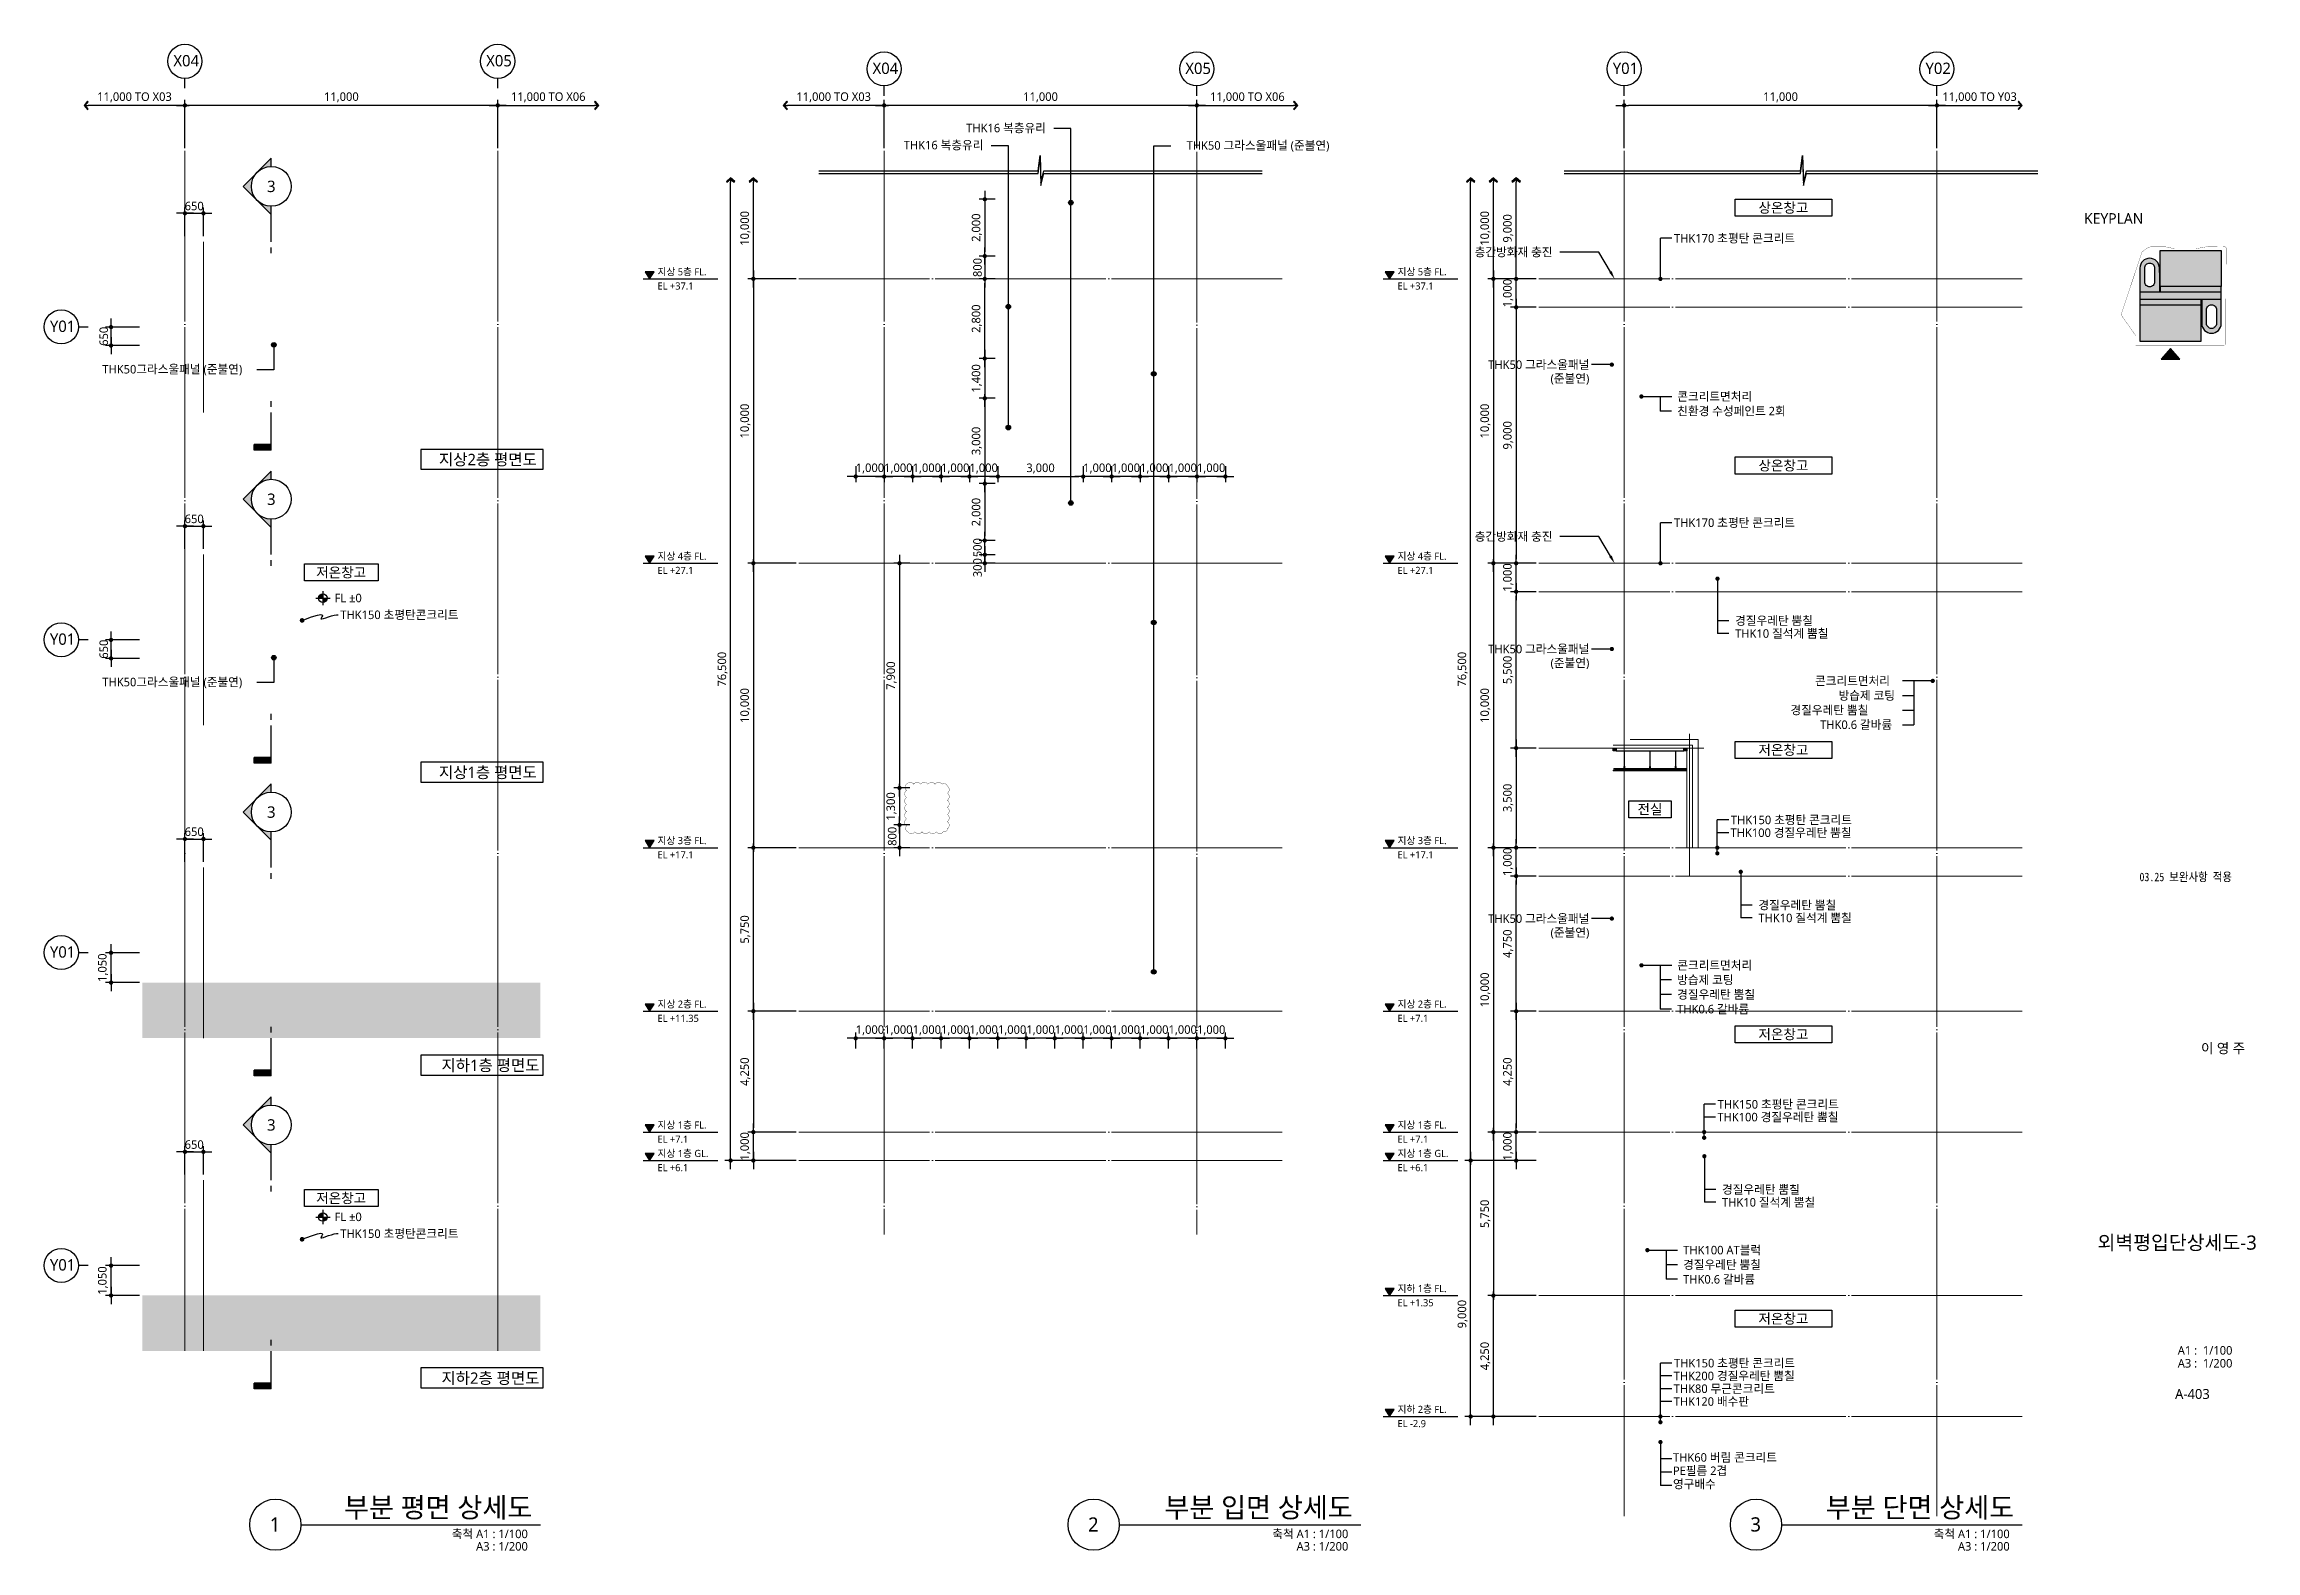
# Model space of a CAD drawing. Header units: millimetres. Extents: x -420989 to -259189, y -1306565 to -1134794.
# Drawn here: x -420989 to -343213, y -1247165 to -1194194 of the extents above; entities that cross this region are included whole.
import ezdxf
from ezdxf.enums import TextEntityAlignment as Align

# ---------------------------------------------------------------- set-up
doc = ezdxf.new("R2010")
doc.units = ezdxf.units.MM
doc.header["$LTSCALE"] = 100
doc.header["$MEASUREMENT"] = 0
for name, pattern in [('CEN', [62, 60, -1, 0, -1]), ('DASHDOTX2', [2, 1, -0.5, 0, -0.5]), ('PHANTOM', [63.5, 31.75, -6.35, 6.35, -6.35, 6.35, -6.35])]:
    doc.linetypes.add(name, pattern=pattern)
doc.layers.get('0').update_dxf_attribs({"linetype": 'CONTINUOUS'})
for name, color, linetype in [('7-지시선', 7, 'CONTINUOUS'), ('A-DIMS', 7, 'CONTINUOUS'), ('A-MKXS-LEAD', 7, 'CONTINUOUS'), ('A-XXXX-SOLD', 252, 'CONTINUOUS'), ('AA-SYMB', 1, 'CONTINUOUS'), ('SYMB', 7, 'CONTINUOUS'), ('TEXT', 4, 'CONTINUOUS'), ('색상', 7, 'CONTINUOUS')]:
    doc.layers.add(name, color=color, linetype=linetype)
for name, color, linetype, lineweight in [('A-AXIS-BUBL', 7, 'CONTINUOUS', 25), ('A-AXIS-LINE', 1, 'CEN', 15), ('A-BOND-LIN1', 4, 'DASHDOTX2', 25), ('A-BORD-TEXT', 3, 'CONTINUOUS', 25), ('A-CONC-LIN1', 2, 'CONTINUOUS', 40), ('A-ELEV-LIN3', 8, 'CONTINUOUS', 18), ('A-MKXS-MAK1', 3, 'CONTINUOUS', 25), ('A-MKXS-TEXT1', 3, 'CONTINUOUS', 25), ('A-MKXS-TEXT2', 7, 'CONTINUOUS', 25), ('A-MKXX-NAME', 3, 'CONTINUOUS', 25), ('A-MKXX-SYMB', 7, 'CONTINUOUS', 25), ('A-WAXM-PANL', 6, 'CONTINUOUS', 20), ('A-XXXX-FIN2', 6, 'CONTINUOUS', 20), ('A-XXXX-INSL1', 15, 'CONTINUOUS', 18), ('A-XXXX-SYMB', 7, 'CONTINUOUS', 25), ('A-XXXX-TXT1', 3, 'CONTINUOUS', 25), ('A-XXXX-TXT2', 3, 'CONTINUOUS', 25), ('REV-202205', 20, 'CONTINUOUS', 25)]:
    doc.layers.add(name, color=color, linetype=linetype, lineweight=lineweight)
doc.styles.add('HY울릉도L', font='')
doc.styles.add('돋움체', font='')
doc.styles.add('맑은고딕', font='malgun.ttf')
doc.styles.get('HY울릉도L').set_extended_font_data('HYwulM')
doc.styles.get('돋움체').set_extended_font_data('DotumChe')
doc.dimstyles.new('CDIM', dxfattribs={"dimtxt": 3, "dimasz": 1.5, "dimexe": 2, "dimexo": 1, "dimgap": 1, "dimtad": 1, "dimdec": 0, "dimrnd": 0.5, "dimzin": 0, "dimdsep": 32, "dimlunit": 6, "dimtxsty": 'HY울릉도L', "dimblk1": '_CIDOT', "dimblk2": '_CIDOT', "dimsah": 1, "dimcen": 5.5, "dimclrd": 2, "dimclre": 2, "dimclrt": 7, "dimadec": 0, "dimazin": 0, "dimtfac": 1, "dimtdec": 0, "dimtix": 1, "dimtmove": 2, "dimatfit": 1, "dimldrblk": '_CIDOT', "dimfxl": 1, "dimtolj": 1, "dimtzin": 0, "dimlwd": -1, "dimarcsym": 0})

msp = doc.modelspace()

# ---------------------------------------------------------------- texts
at = {"ltscale": 100, "style": '맑은고딕'}
msp.add_text('KEYPLAN', height=375, dxfattribs=at).set_placement((-349252.7, -1200620.8), align=Align.BOTTOM_LEFT)
at = {"layer": 'A-BORD-TEXT', "style": '맑은고딕'}
for s, height, p in [('이 영 주', 350, (-344362.5, -1229497.4)), ('외벽평입단상세도-3', 500, (-345976.5, -1236329.1))]:
    msp.add_text(s, height=height, dxfattribs=at).set_placement(p, align=Align.MIDDLE_CENTER)
for s, height, p in [('A1 :  1/100', 300, (-344033.9, -1240269.6)), ('A3 :  1/200', 300, (-344033.9, -1240723.1)), ('A-403', 350, (-344830, -1241826.7))]:
    msp.add_text(s, height=height, dxfattribs=at).set_placement(p, align=Align.RIGHT)
at = {"layer": 'A-MKXS-TEXT1', "style": '맑은고딕'}
for s, p in [('THK16 복층유리', (-385761, -1197140.9)), ('THK16 복층유리', (-387957.7, -1197740.9)), ('THK50 그라스울패널 (준불연)', (-375791.3, -1197752.4)), ('THK50 그라스울패널', (-366650.4, -1205459.3)), ('(준불연)', (-366650.4, -1205947.8)), ('THK50 그라스울패널', (-366650.4, -1215459.3)), ('(준불연)', (-366650.4, -1215947.8)), ('THK50 그라스울패널', (-366650.4, -1224937.5)), ('(준불연)', (-366650.4, -1225426))]:
    msp.add_text(s, height=300, dxfattribs=at).set_placement(p, align=Align.MIDDLE_RIGHT)
for s, p in [('THK170 초평탄 콘크리트', (-363672.5, -1201017.4)), ('THK50그라스울패널 (준불연)', (-418944.9, -1205620.5)), ('콘크리트면처리', (-363557.9, -1206580.2)), ('친환경 수성페인트 2회', (-363559.2, -1207093.7)), ('THK170 초평탄 콘크리트', (-363672.5, -1211017.4)), ('THK150 초평탄콘크리트', (-410575.1, -1214255.9)), ('THK10 질석계 뿜칠', (-361522.6, -1214913.4)), ('경질우레탄 뿜칠', (-361522.6, -1214463.4)), ('콘크리트면처리', (-358711.6, -1216580.2)), ('THK50그라스울패널 (준불연)', (-418944.9, -1216620.5)), ('방습제 코팅', (-357885, -1217093.7)), ('경질우레탄 뿜칠', (-359575.1, -1217607.2)), ('THK0.6 갈바륨', (-358533.5, -1218120.7)), ('THK100 경질우레탄 뿜칠', (-361683.3, -1221917.4)), ('THK150 초평탄 콘크리트', (-361672.5, -1221467.4)), ('THK10 질석계 뿜칠', (-360703.9, -1224913.4)), ('경질우레탄 뿜칠', (-360703.9, -1224463.4)), ('콘크리트면처리', (-363557.9, -1226580.2)), ('방습제 코팅', (-363560.5, -1227093.7)), ('THK0.6 갈바륨', (-363560.5, -1228120.7)), ('경질우레탄 뿜칠', (-363560.5, -1227607.2)), ('THK100 경질우레탄 뿜칠', (-362146, -1231917.4)), ('THK150 초평탄 콘크리트', (-362135.2, -1231467.4)), ('경질우레탄 뿜칠', (-361985.3, -1234463.4)), ('THK10 질석계 뿜칠', (-361985.3, -1234913.4)), ('THK150 초평탄콘크리트', (-410575.1, -1236015.3)), ('THK100 AT블럭', (-363349.8, -1236594.2)), ('경질우레탄 뿜칠', (-363352.5, -1237107.7)), ('THK0.6 갈바륨', (-363352.5, -1237621.3)), ('THK150 초평탄 콘크리트', (-363672.5, -1240567.4)), ('THK200 경질우레탄 뿜칠', (-363683.3, -1241017.4)), ('THK80 무근콘크리트', (-363683.3, -1241467.4)), ('THK120 배수판', (-363683.3, -1241917.4)), ('THK60 버림 콘크리트', (-363709.3, -1243884)), ('PE필름 2겹', (-363709.3, -1244352.5)), ('영구배수', (-363709.3, -1244821.1))]:
    msp.add_text(s, height=300, dxfattribs=at).set_placement(p, align=Align.MIDDLE_LEFT)
at = {"layer": 'A-MKXS-TEXT1', "style": '돋움체', "width": 0.9}
msp.add_text('03.25 보완사항 적용', height=300, dxfattribs=at).set_placement((-347303, -1223472.3), align=Align.MIDDLE_LEFT)
at = {"layer": 'A-MKXS-TEXT2', "style": '맑은고딕'}
for p in [(-413002.5, -1199192), (-413002.5, -1210192), (-413002.5, -1221192), (-413002.5, -1232192)]:
    msp.add_text('3', height=400, dxfattribs=at).set_placement(p, align=Align.MIDDLE)
at = {"layer": 'A-MKXX-NAME', "style": '맑은고딕'}
for s, p in [('상온창고', (-359824.4, -1199942.7)), ('상온창고', (-359824.4, -1209005.3)), ('저온창고', (-410545.9, -1212765.1)), ('저온창고', (-359824.4, -1219005.3)), ('전실', (-364516.6, -1221094.2)), ('저온창고', (-359824.4, -1229005.3)), ('저온창고', (-410545.9, -1234765.1)), ('저온창고', (-359824.4, -1239005.3))]:
    msp.add_text(s, height=350, dxfattribs=at).set_placement(p, align=Align.MIDDLE_CENTER)
at = {"layer": 'A-XXXX-TXT1', "style": '맑은고딕'}
for s, height, p in [('지상2층 평면도', 400, (-403662.4, -1209115.1)), ('지상1층 평면도', 400, (-403662.4, -1220115.1)), ('지하1층 평면도', 400, (-403573.1, -1230415.1)), ('지하2층 평면도', 400, (-403573.1, -1241415.1)), ('부분 평면 상세도', 700, (-403824.6, -1246203.7)), ('부분 입면 상세도', 700, (-374970.4, -1246203.7)), ('부분 단면 상세도', 700, (-351710.2, -1246203.7))]:
    msp.add_text(s, height=height, dxfattribs=at).set_placement(p, align=Align.BOTTOM_RIGHT)
for s, p in [('1', (-412871.3, -1246238.3)), ('2', (-384094.7, -1246238.3)), ('3', (-360799.5, -1246238.3))]:
    msp.add_text(s, height=500, dxfattribs=at).set_placement(p, align=Align.MIDDLE)
for s, p in [('축척 A1 : 1/100', (-403980.3, -1246421.2)), ('축척 A1 : 1/100', (-375126.1, -1246421.2)), ('축척 A1 : 1/100', (-351866, -1246421.2)), ('A3 : 1/200', (-403980.3, -1246859.1)), ('A3 : 1/200', (-375126.1, -1246859.1)), ('A3 : 1/200', (-351866, -1246859.1))]:
    msp.add_text(s, height=300, dxfattribs=at).set_placement(p, align=Align.TOP_RIGHT)
at = {"layer": 'A-XXXX-TXT2', "ltscale": 0.2, "style": '맑은고딕'}
for s, p in [('X04', (-415996, -1194772.1)), ('X05', (-404996, -1194772.1)), ('X04', (-391407.6, -1195040.3)), ('X05', (-380407.6, -1195040.3)), ('Y01', (-365381.7, -1195040.3)), ('Y02', (-354381.7, -1195040.3)), ('Y01', (-420343.5, -1204110.8)), ('Y01', (-420343.5, -1215110.8)), ('Y01', (-420343.5, -1226110.8)), ('Y01', (-420343.5, -1237110.8))]:
    msp.add_text(s, height=400, dxfattribs=at).set_placement(p, align=Align.MIDDLE)
at = {"layer": 'A-XXXX-TXT2', "style": '맑은고딕'}
for p in [(-410777.4, -1213664.5), (-410777.4, -1235423.9)]:
    msp.add_text('FL %%P0', height=300, dxfattribs=at).set_placement(p, align=Align.MIDDLE_LEFT)

# ---------------------------------------------------------------- blocks, each defined once
blk = doc.blocks.new('입단면LEVEL1')
at = {"layer": 'SYMB', "linetype": 'ByBlock'}
blk.add_line((0, 0), (26.26, 0), dxfattribs=at)
blk.add_lwpolyline([(0.64, 2.5), (2.24, 0), (3.84, 2.5)], close=True, dxfattribs=at)
blk.add_solid([(0.64, 2.5), (3.84, 2.5), (2.24, 0)], dxfattribs=at)
at = {"layer": 'TEXT', "style": '맑은고딕'}
for tag, p in [('층레벨', (5.03, 1.28)), ('LEVEL', (5.85, -2.99))]:
    blk.add_attdef(tag, p, '', height=2.5, dxfattribs=at)
blk = doc.blocks.new('A$C1F441119')
at = {"layer": 'A-MKXS-MAK1'}
h = blk.add_hatch(color=256, dxfattribs=at)
h.paths.add_polyline_path([(-41, 1006), (-536, 511, -0.414214), (454, 511)])
h.paths.add_polyline_path([(-536, 511), (-1031, 16), (-741, 16, -0.198912)])
h.paths.add_polyline_path([(454, 511, -0.198912), (659, 16), (949, 16)])
for p, q in [((-1031, 16), (-41, 1006)), ((949, 16), (-41, 1006)), ((-2387, 16), (-2187, 16)), ((-1987, 16), (-741, 16)), ((659, 16), (949, 16))]:
    blk.add_line(p, q, dxfattribs=at)
blk.add_circle((-41, 16), 700, dxfattribs=at)
blk = doc.blocks.new('A$C55C64937')
at = {"layer": 'A-MKXS-MAK1'}
blk.add_hatch(color=256, dxfattribs=at).paths.add_polyline_path([(-1526, 600), (-1726, 600), (-1726, 0), (-1526, 0)])
for p, q in [((-1726, 600), (-1526, 600)), ((-1726, 0), (-1726, 600)), ((-1726, 0), (-400, 0)), ((-1526, 0), (-1526, 600)), ((-200, 0), (0, 0))]:
    blk.add_line(p, q, dxfattribs=at)
blk = doc.blocks.new('A$C0A9F2FD3')
at = {"layer": 'A-MKXS-LEAD'}
blk.add_lwpolyline([(-147, 255), (-559, 945), (-1927, 945)], dxfattribs=at)
blk.add_lwpolyline([(3, -5, 0, 100, 0), (-147, 255, 100, 100, 0)], format="xyseb", dxfattribs=at)
at = {"layer": 'A-MKXS-TEXT1', "style": '맑은고딕'}
blk.add_text('층간방화재 충진', height=300, dxfattribs=at).set_placement((-4919, 945), align=Align.MIDDLE_LEFT)
blk = doc.blocks.new('_CIDOT')
at = {"color": 0, "linetype": 'ByBlock'}
blk.add_line((2, 0), (-1, 0), dxfattribs=at)
at = {"color": 0, "linetype": 'ByBlock', "const_width": 0.5}
blk.add_lwpolyline([(-0.25, 0, 1), (0.25, 0, 1)], format="xyb", close=True, dxfattribs=at)
blk = doc.blocks.new('ARROW2')
blk.add_lwpolyline([(-1, 0.87), (-0.26, 0), (-1, -0.87), (-0.85, -1), (0, 0), (-0.85, 1)], close=True)
for points in [[(-1, 0.87), (-0.85, 1), (-0.26, 0), (0, 0)], [(-0.26, 0), (0, 0), (-1, -0.87), (-0.85, -1)]]:
    blk.add_solid(points)
at = {"layer": 'A-XXXX-SYMB'}
blk.add_line((0, 0), (-1, 0), dxfattribs=at)
blk = doc.blocks.new('*D160')
at = {"layer": 'A-DIMS', "transparency": 16777216}
blk.add_line((-396850, -1233294), (-396850, -1199044), dxfattribs=at)
at = {"layer": 'A-DIMS', "lineweight": -2, "transparency": 16777216}
blk.add_line((-394550, -1233444), (-397050, -1233444), dxfattribs=at)
at = {"layer": 'A-DIMS', "transparency": 16777216, "xscale": 150, "yscale": 150, "zscale": 150}
for name, p, rotation in [('ARROW2', (-396850, -1198894), 90), ('_CIDOT', (-396850, -1233444), 270)]:
    blk.add_blockref(name, p, dxfattribs=dict(at, rotation=rotation))
at = {"layer": 'A-DIMS', "color": 3, "transparency": 16777216, "insert": (-397131, -1216169), "char_height": 300, "attachment_point": 5, "rotation": 90, "style": '맑은고딕'}
blk.add_mtext('\\A1;76,500', dxfattribs=at)
blk = doc.blocks.new('*D161')
at = {"layer": 'A-DIMS', "lineweight": -2, "transparency": 16777216}
for p, q in [((-394550, -1212444), (-396250, -1212444)), ((-394550, -1222444), (-396250, -1222444))]:
    blk.add_line(p, q, dxfattribs=at)
at = {"layer": 'A-DIMS', "transparency": 16777216}
blk.add_line((-396050, -1212594), (-396050, -1222294), dxfattribs=at)
at = {"layer": 'A-DIMS', "transparency": 16777216, "xscale": 150, "yscale": 150, "zscale": 150}
for p, rotation in [((-396050, -1212444), 90), ((-396050, -1222444), 270)]:
    blk.add_blockref('_CIDOT', p, dxfattribs=dict(at, rotation=rotation))
at = {"layer": 'A-DIMS', "color": 3, "transparency": 16777216, "insert": (-396331, -1217444), "char_height": 300, "attachment_point": 5, "rotation": 90, "style": '맑은고딕'}
blk.add_mtext('\\A1;10,000', dxfattribs=at)
blk = doc.blocks.new('*D162')
at = {"layer": 'A-DIMS', "lineweight": -2, "transparency": 16777216}
for p, q in [((-394550, -1202444), (-396250, -1202444)), ((-394550, -1212444), (-396250, -1212444))]:
    blk.add_line(p, q, dxfattribs=at)
at = {"layer": 'A-DIMS', "transparency": 16777216}
blk.add_line((-396050, -1202594), (-396050, -1212294), dxfattribs=at)
at = {"layer": 'A-DIMS', "transparency": 16777216, "xscale": 150, "yscale": 150, "zscale": 150}
for p, rotation in [((-396050, -1202444), 90), ((-396050, -1212444), 270)]:
    blk.add_blockref('_CIDOT', p, dxfattribs=dict(at, rotation=rotation))
at = {"layer": 'A-DIMS', "color": 3, "transparency": 16777216, "insert": (-396331, -1207444), "char_height": 300, "attachment_point": 5, "rotation": 90, "style": '맑은고딕'}
blk.add_mtext('\\A1;10,000', dxfattribs=at)
blk = doc.blocks.new('*D163')
at = {"layer": 'A-DIMS', "lineweight": -2, "transparency": 16777216}
for p, q in [((-387550, -1211644), (-388111, -1211644)), ((-387550, -1212144), (-388111, -1212144))]:
    blk.add_line(p, q, dxfattribs=at)
at = {"layer": 'A-DIMS', "transparency": 16777216}
for p, q in [((-387911, -1211494), (-387911, -1211344)), ((-387911, -1212144), (-387911, -1211644)), ((-387911, -1212294), (-387911, -1212444))]:
    blk.add_line(p, q, dxfattribs=at)
at = {"layer": 'A-DIMS', "transparency": 16777216, "xscale": 150, "yscale": 150, "zscale": 150}
for p, rotation in [((-387911, -1211644), 270), ((-387911, -1212144), 90)]:
    blk.add_blockref('_CIDOT', p, dxfattribs=dict(at, rotation=rotation))
at = {"layer": 'A-DIMS', "color": 3, "transparency": 16777216, "insert": (-388166, -1211894), "char_height": 300, "attachment_point": 5, "rotation": 90, "style": '맑은고딕'}
blk.add_mtext('\\A1;500', dxfattribs=at)
blk = doc.blocks.new('*D164')
at = {"layer": 'A-DIMS', "lineweight": -2, "transparency": 16777216}
for p, q in [((-387550, -1209644), (-388111, -1209644)), ((-387550, -1211644), (-388111, -1211644))]:
    blk.add_line(p, q, dxfattribs=at)
at = {"layer": 'A-DIMS', "transparency": 16777216}
blk.add_line((-387911, -1209794), (-387911, -1211494), dxfattribs=at)
at = {"layer": 'A-DIMS', "transparency": 16777216, "xscale": 150, "yscale": 150, "zscale": 150}
for p, rotation in [((-387911, -1209644), 89.99934910431634), ((-387911, -1211644), 269.9993491043163)]:
    blk.add_blockref('_CIDOT', p, dxfattribs=dict(at, rotation=rotation))
at = {"layer": 'A-DIMS', "color": 3, "transparency": 16777216, "insert": (-388191, -1210644), "char_height": 300, "attachment_point": 5, "rotation": 89.99935, "style": '맑은고딕'}
blk.add_mtext('\\A1;2,000', dxfattribs=at)
blk = doc.blocks.new('*D165')
at = {"layer": 'A-DIMS', "lineweight": -2, "transparency": 16777216}
for p, q in [((-394550, -1228194), (-396250, -1228194)), ((-394550, -1232444), (-396250, -1232444))]:
    blk.add_line(p, q, dxfattribs=at)
at = {"layer": 'A-DIMS', "transparency": 16777216}
blk.add_line((-396050, -1228344), (-396050, -1232294), dxfattribs=at)
at = {"layer": 'A-DIMS', "transparency": 16777216, "xscale": 150, "yscale": 150, "zscale": 150}
for p, rotation in [((-396050, -1228194), 90), ((-396050, -1232444), 270)]:
    blk.add_blockref('_CIDOT', p, dxfattribs=dict(at, rotation=rotation))
at = {"layer": 'A-DIMS', "color": 3, "transparency": 16777216, "insert": (-396331, -1230319), "char_height": 300, "attachment_point": 5, "rotation": 90, "style": '맑은고딕'}
blk.add_mtext('\\A1;4,250', dxfattribs=at)
blk = doc.blocks.new('*D166')
at = {"layer": 'A-DIMS', "lineweight": -2, "transparency": 16777216}
for p, q in [((-394550, -1232444), (-396250, -1232444)), ((-394550, -1233444), (-396250, -1233444))]:
    blk.add_line(p, q, dxfattribs=at)
at = {"layer": 'A-DIMS', "transparency": 16777216}
for p, q in [((-396050, -1232294), (-396050, -1232144)), ((-396050, -1233444), (-396050, -1232444)), ((-396050, -1233594), (-396050, -1233744))]:
    blk.add_line(p, q, dxfattribs=at)
at = {"layer": 'A-DIMS', "transparency": 16777216, "xscale": 150, "yscale": 150, "zscale": 150}
for p, rotation in [((-396050, -1232444), 270), ((-396050, -1233444), 90)]:
    blk.add_blockref('_CIDOT', p, dxfattribs=dict(at, rotation=rotation))
at = {"layer": 'A-DIMS', "color": 3, "transparency": 16777216, "insert": (-396331, -1232944), "char_height": 300, "attachment_point": 5, "rotation": 90, "style": '맑은고딕'}
blk.add_mtext('\\A1;1,000', dxfattribs=at)
blk = doc.blocks.new('*D167')
at = {"layer": 'A-DIMS', "transparency": 16777216}
blk.add_line((-396050, -1202294), (-396050, -1199044), dxfattribs=at)
at = {"layer": 'A-DIMS', "lineweight": -2, "transparency": 16777216}
blk.add_line((-394550, -1202444), (-396250, -1202444), dxfattribs=at)
at = {"layer": 'A-DIMS', "transparency": 16777216, "xscale": 150, "yscale": 150, "zscale": 150}
for name, p, rotation in [('ARROW2', (-396050, -1198894), 90), ('_CIDOT', (-396050, -1202444), 270)]:
    blk.add_blockref(name, p, dxfattribs=dict(at, rotation=rotation))
at = {"layer": 'A-DIMS', "color": 3, "transparency": 16777216, "insert": (-396331, -1200669), "char_height": 300, "attachment_point": 5, "rotation": 90, "style": '맑은고딕'}
blk.add_mtext('\\A1;10,000', dxfattribs=at)
blk = doc.blocks.new('*D168')
at = {"layer": 'A-DIMS', "lineweight": -2, "transparency": 16777216}
for p, q in [((-387550, -1206644), (-388111, -1206644)), ((-387550, -1209644), (-388111, -1209644))]:
    blk.add_line(p, q, dxfattribs=at)
at = {"layer": 'A-DIMS', "transparency": 16777216}
blk.add_line((-387911, -1206794), (-387911, -1209494), dxfattribs=at)
at = {"layer": 'A-DIMS', "transparency": 16777216, "xscale": 150, "yscale": 150, "zscale": 150}
for p, rotation in [((-387911, -1206644), 89.99934910431634), ((-387911, -1209644), 269.9993491043163)]:
    blk.add_blockref('_CIDOT', p, dxfattribs=dict(at, rotation=rotation))
at = {"layer": 'A-DIMS', "color": 3, "transparency": 16777216, "insert": (-388191, -1208144), "char_height": 300, "attachment_point": 5, "rotation": 89.99935, "style": '맑은고딕'}
blk.add_mtext('\\A1;3,000', dxfattribs=at)
blk = doc.blocks.new('*D169')
at = {"layer": 'A-DIMS', "lineweight": -2, "transparency": 16777216}
for p, q in [((-387550, -1205244), (-388111, -1205244)), ((-387550, -1206644), (-388111, -1206644))]:
    blk.add_line(p, q, dxfattribs=at)
at = {"layer": 'A-DIMS', "transparency": 16777216}
blk.add_line((-387911, -1205394), (-387911, -1206494), dxfattribs=at)
at = {"layer": 'A-DIMS', "transparency": 16777216, "xscale": 150, "yscale": 150, "zscale": 150}
for p, rotation in [((-387911, -1205244), 89.99934910431634), ((-387911, -1206644), 269.9993491043163)]:
    blk.add_blockref('_CIDOT', p, dxfattribs=dict(at, rotation=rotation))
at = {"layer": 'A-DIMS', "color": 3, "transparency": 16777216, "insert": (-388192, -1205944), "char_height": 300, "attachment_point": 5, "rotation": 89.99935, "style": '맑은고딕'}
blk.add_mtext('\\A1;1,400', dxfattribs=at)
blk = doc.blocks.new('*D170')
at = {"layer": 'A-DIMS', "lineweight": -2, "transparency": 16777216}
for p, q in [((-387550, -1202444), (-388111, -1202444)), ((-387550, -1205244), (-388111, -1205244))]:
    blk.add_line(p, q, dxfattribs=at)
at = {"layer": 'A-DIMS', "transparency": 16777216}
blk.add_line((-387911, -1205094), (-387911, -1202594), dxfattribs=at)
at = {"layer": 'A-DIMS', "transparency": 16777216, "xscale": 150, "yscale": 150, "zscale": 150}
for p, rotation in [((-387911, -1202444), 90), ((-387911, -1205244), 270)]:
    blk.add_blockref('_CIDOT', p, dxfattribs=dict(at, rotation=rotation))
at = {"layer": 'A-DIMS', "color": 3, "transparency": 16777216, "insert": (-388191, -1203844), "char_height": 300, "attachment_point": 5, "rotation": 90, "style": '맑은고딕'}
blk.add_mtext('\\A1;2,800', dxfattribs=at)
blk = doc.blocks.new('*D171')
at = {"layer": 'A-DIMS', "lineweight": -2, "transparency": 16777216}
for p, q in [((-387550, -1199644), (-388111, -1199644)), ((-387550, -1201644), (-388111, -1201644))]:
    blk.add_line(p, q, dxfattribs=at)
at = {"layer": 'A-DIMS', "transparency": 16777216}
blk.add_line((-387911, -1199794), (-387911, -1201494), dxfattribs=at)
at = {"layer": 'A-DIMS', "transparency": 16777216, "xscale": 150, "yscale": 150, "zscale": 150}
for p, rotation in [((-387911, -1199644), 89.99934910431634), ((-387911, -1201644), 269.9993491043163)]:
    blk.add_blockref('_CIDOT', p, dxfattribs=dict(at, rotation=rotation))
at = {"layer": 'A-DIMS', "color": 3, "transparency": 16777216, "insert": (-388191, -1200644), "char_height": 300, "attachment_point": 5, "rotation": 89.99935, "style": '맑은고딕'}
blk.add_mtext('\\A1;2,000', dxfattribs=at)
blk = doc.blocks.new('*D172')
at = {"layer": 'A-DIMS', "lineweight": -2, "transparency": 16777216}
for p, q in [((-391450, -1197844), (-391450, -1196144)), ((-380450, -1197844), (-380450, -1196144))]:
    blk.add_line(p, q, dxfattribs=at)
at = {"layer": 'A-DIMS', "transparency": 16777216}
blk.add_line((-380600, -1196344), (-391300, -1196344), dxfattribs=at)
at = {"layer": 'A-DIMS', "transparency": 16777216, "xscale": 150, "yscale": 150, "zscale": 150, "rotation": 180}
blk.add_blockref('_CIDOT', (-391450, -1196344), dxfattribs=at)
at = {"layer": 'A-DIMS', "transparency": 16777216, "xscale": 150, "yscale": 150, "zscale": 150}
blk.add_blockref('_CIDOT', (-380450, -1196344), dxfattribs=at)
at = {"layer": 'A-DIMS', "color": 3, "transparency": 16777216, "insert": (-385950, -1196063), "char_height": 300, "attachment_point": 5, "style": '맑은고딕'}
blk.add_mtext('\\A1;11,000', dxfattribs=at)
blk = doc.blocks.new('*D173')
at = {"layer": 'A-DIMS', "transparency": 16777216}
for p, q in [((-384600, -1209394), (-384750, -1209394)), ((-383450, -1209394), (-384450, -1209394)), ((-383300, -1209394), (-383150, -1209394))]:
    blk.add_line(p, q, dxfattribs=at)
at = {"layer": 'A-DIMS', "lineweight": -2, "transparency": 16777216}
for p, q in [((-384450, -1209034), (-384450, -1209594)), ((-383450, -1209034), (-383450, -1209594))]:
    blk.add_line(p, q, dxfattribs=at)
at = {"layer": 'A-DIMS', "transparency": 16777216, "xscale": 150, "yscale": 150, "zscale": 150}
blk.add_blockref('_CIDOT', (-384450, -1209394), dxfattribs=at)
at = {"layer": 'A-DIMS', "transparency": 16777216, "xscale": 150, "yscale": 150, "zscale": 150, "rotation": 180}
blk.add_blockref('_CIDOT', (-383450, -1209394), dxfattribs=at)
at = {"layer": 'A-DIMS', "color": 3, "transparency": 16777216, "insert": (-383950, -1209113), "char_height": 300, "attachment_point": 5, "style": '맑은고딕'}
blk.add_mtext('\\A1;1,000', dxfattribs=at)
blk = doc.blocks.new('*D174')
at = {"layer": 'A-DIMS', "lineweight": -2, "transparency": 16777216}
for p, q in [((-387450, -1209034), (-387450, -1209594)), ((-384450, -1209034), (-384450, -1209594))]:
    blk.add_line(p, q, dxfattribs=at)
at = {"layer": 'A-DIMS', "transparency": 16777216}
blk.add_line((-387300, -1209394), (-384600, -1209394), dxfattribs=at)
at = {"layer": 'A-DIMS', "transparency": 16777216, "xscale": 150, "yscale": 150, "zscale": 150, "rotation": 180}
blk.add_blockref('_CIDOT', (-387450, -1209394), dxfattribs=at)
at = {"layer": 'A-DIMS', "transparency": 16777216, "xscale": 150, "yscale": 150, "zscale": 150}
blk.add_blockref('_CIDOT', (-384450, -1209394), dxfattribs=at)
at = {"layer": 'A-DIMS', "color": 3, "transparency": 16777216, "insert": (-385950, -1209114), "char_height": 300, "attachment_point": 5, "style": '맑은고딕'}
blk.add_mtext('\\A1;3,000', dxfattribs=at)
blk = doc.blocks.new('*D175')
at = {"layer": 'A-DIMS', "transparency": 16777216}
for p, q in [((-383600, -1209394), (-383750, -1209394)), ((-382450, -1209394), (-383450, -1209394)), ((-382300, -1209394), (-382150, -1209394))]:
    blk.add_line(p, q, dxfattribs=at)
at = {"layer": 'A-DIMS', "lineweight": -2, "transparency": 16777216}
for p, q in [((-383450, -1209034), (-383450, -1209594)), ((-382450, -1209034), (-382450, -1209594))]:
    blk.add_line(p, q, dxfattribs=at)
at = {"layer": 'A-DIMS', "transparency": 16777216, "xscale": 150, "yscale": 150, "zscale": 150}
blk.add_blockref('_CIDOT', (-383450, -1209394), dxfattribs=at)
at = {"layer": 'A-DIMS', "transparency": 16777216, "xscale": 150, "yscale": 150, "zscale": 150, "rotation": 180}
blk.add_blockref('_CIDOT', (-382450, -1209394), dxfattribs=at)
at = {"layer": 'A-DIMS', "color": 3, "transparency": 16777216, "insert": (-382950, -1209113), "char_height": 300, "attachment_point": 5, "style": '맑은고딕'}
blk.add_mtext('\\A1;1,000', dxfattribs=at)
blk = doc.blocks.new('*D176')
at = {"layer": 'A-DIMS', "transparency": 16777216}
for p, q in [((-382600, -1209394), (-382750, -1209394)), ((-381450, -1209394), (-382450, -1209394)), ((-381300, -1209394), (-381150, -1209394))]:
    blk.add_line(p, q, dxfattribs=at)
at = {"layer": 'A-DIMS', "lineweight": -2, "transparency": 16777216}
for p, q in [((-382450, -1209034), (-382450, -1209594)), ((-381450, -1209034), (-381450, -1209594))]:
    blk.add_line(p, q, dxfattribs=at)
at = {"layer": 'A-DIMS', "transparency": 16777216, "xscale": 150, "yscale": 150, "zscale": 150}
blk.add_blockref('_CIDOT', (-382450, -1209394), dxfattribs=at)
at = {"layer": 'A-DIMS', "transparency": 16777216, "xscale": 150, "yscale": 150, "zscale": 150, "rotation": 180}
blk.add_blockref('_CIDOT', (-381450, -1209394), dxfattribs=at)
at = {"layer": 'A-DIMS', "color": 3, "transparency": 16777216, "insert": (-381950, -1209113), "char_height": 300, "attachment_point": 5, "style": '맑은고딕'}
blk.add_mtext('\\A1;1,000', dxfattribs=at)
blk = doc.blocks.new('*D177')
at = {"layer": 'A-DIMS', "transparency": 16777216}
for p, q in [((-381600, -1209394), (-381750, -1209394)), ((-380450, -1209394), (-381450, -1209394)), ((-380300, -1209394), (-380150, -1209394))]:
    blk.add_line(p, q, dxfattribs=at)
at = {"layer": 'A-DIMS', "lineweight": -2, "transparency": 16777216}
for p, q in [((-381450, -1209034), (-381450, -1209594)), ((-380450, -1209034), (-380450, -1209594))]:
    blk.add_line(p, q, dxfattribs=at)
at = {"layer": 'A-DIMS', "transparency": 16777216, "xscale": 150, "yscale": 150, "zscale": 150}
blk.add_blockref('_CIDOT', (-381450, -1209394), dxfattribs=at)
at = {"layer": 'A-DIMS', "transparency": 16777216, "xscale": 150, "yscale": 150, "zscale": 150, "rotation": 180}
blk.add_blockref('_CIDOT', (-380450, -1209394), dxfattribs=at)
at = {"layer": 'A-DIMS', "color": 3, "transparency": 16777216, "insert": (-380950, -1209113), "char_height": 300, "attachment_point": 5, "style": '맑은고딕'}
blk.add_mtext('\\A1;1,000', dxfattribs=at)
blk = doc.blocks.new('*D178')
at = {"layer": 'A-DIMS', "transparency": 16777216}
for p, q in [((-391600, -1209394), (-391750, -1209394)), ((-390450, -1209394), (-391450, -1209394)), ((-390300, -1209394), (-390150, -1209394))]:
    blk.add_line(p, q, dxfattribs=at)
at = {"layer": 'A-DIMS', "lineweight": -2, "transparency": 16777216}
for p, q in [((-391450, -1209034), (-391450, -1209594)), ((-390450, -1209034), (-390450, -1209594))]:
    blk.add_line(p, q, dxfattribs=at)
at = {"layer": 'A-DIMS', "transparency": 16777216, "xscale": 150, "yscale": 150, "zscale": 150}
blk.add_blockref('_CIDOT', (-391450, -1209394), dxfattribs=at)
at = {"layer": 'A-DIMS', "transparency": 16777216, "xscale": 150, "yscale": 150, "zscale": 150, "rotation": 180}
blk.add_blockref('_CIDOT', (-390450, -1209394), dxfattribs=at)
at = {"layer": 'A-DIMS', "color": 3, "transparency": 16777216, "insert": (-390950, -1209113), "char_height": 300, "attachment_point": 5, "style": '맑은고딕'}
blk.add_mtext('\\A1;1,000', dxfattribs=at)
blk = doc.blocks.new('*D179')
at = {"layer": 'A-DIMS', "transparency": 16777216}
for p, q in [((-390600, -1209394), (-390750, -1209394)), ((-389450, -1209394), (-390450, -1209394)), ((-389300, -1209394), (-389150, -1209394))]:
    blk.add_line(p, q, dxfattribs=at)
at = {"layer": 'A-DIMS', "lineweight": -2, "transparency": 16777216}
for p, q in [((-390450, -1209034), (-390450, -1209594)), ((-389450, -1209034), (-389450, -1209594))]:
    blk.add_line(p, q, dxfattribs=at)
at = {"layer": 'A-DIMS', "transparency": 16777216, "xscale": 150, "yscale": 150, "zscale": 150}
blk.add_blockref('_CIDOT', (-390450, -1209394), dxfattribs=at)
at = {"layer": 'A-DIMS', "transparency": 16777216, "xscale": 150, "yscale": 150, "zscale": 150, "rotation": 180}
blk.add_blockref('_CIDOT', (-389450, -1209394), dxfattribs=at)
at = {"layer": 'A-DIMS', "color": 3, "transparency": 16777216, "insert": (-389950, -1209113), "char_height": 300, "attachment_point": 5, "style": '맑은고딕'}
blk.add_mtext('\\A1;1,000', dxfattribs=at)
blk = doc.blocks.new('*D180')
at = {"layer": 'A-DIMS', "transparency": 16777216}
for p, q in [((-389600, -1209394), (-389750, -1209394)), ((-388450, -1209394), (-389450, -1209394)), ((-388300, -1209394), (-388150, -1209394))]:
    blk.add_line(p, q, dxfattribs=at)
at = {"layer": 'A-DIMS', "lineweight": -2, "transparency": 16777216}
for p, q in [((-389450, -1209034), (-389450, -1209594)), ((-388450, -1209034), (-388450, -1209594))]:
    blk.add_line(p, q, dxfattribs=at)
at = {"layer": 'A-DIMS', "transparency": 16777216, "xscale": 150, "yscale": 150, "zscale": 150}
blk.add_blockref('_CIDOT', (-389450, -1209394), dxfattribs=at)
at = {"layer": 'A-DIMS', "transparency": 16777216, "xscale": 150, "yscale": 150, "zscale": 150, "rotation": 180}
blk.add_blockref('_CIDOT', (-388450, -1209394), dxfattribs=at)
at = {"layer": 'A-DIMS', "color": 3, "transparency": 16777216, "insert": (-388950, -1209113), "char_height": 300, "attachment_point": 5, "style": '맑은고딕'}
blk.add_mtext('\\A1;1,000', dxfattribs=at)
blk = doc.blocks.new('*D181')
at = {"layer": 'A-DIMS', "transparency": 16777216}
blk.add_line((-370824, -1233294), (-370824, -1199044), dxfattribs=at)
at = {"layer": 'A-DIMS', "lineweight": -2, "transparency": 16777216}
blk.add_line((-368524, -1233444), (-371024, -1233444), dxfattribs=at)
at = {"layer": 'A-DIMS', "transparency": 16777216, "xscale": 150, "yscale": 150, "zscale": 150}
for name, p, rotation in [('ARROW2', (-370824, -1198894), 90), ('_CIDOT', (-370824, -1233444), 270)]:
    blk.add_blockref(name, p, dxfattribs=dict(at, rotation=rotation))
at = {"layer": 'A-DIMS', "color": 3, "transparency": 16777216, "insert": (-371105, -1216169), "char_height": 300, "attachment_point": 5, "rotation": 90, "style": '맑은고딕'}
blk.add_mtext('\\A1;76,500', dxfattribs=at)
blk = doc.blocks.new('*D182')
at = {"layer": 'A-DIMS', "lineweight": -2, "transparency": 16777216}
for p, q in [((-368524, -1222444), (-370224, -1222444)), ((-368524, -1232444), (-370224, -1232444))]:
    blk.add_line(p, q, dxfattribs=at)
at = {"layer": 'A-DIMS', "transparency": 16777216}
blk.add_line((-370024, -1222594), (-370024, -1232294), dxfattribs=at)
at = {"layer": 'A-DIMS', "transparency": 16777216, "xscale": 150, "yscale": 150, "zscale": 150}
for p, rotation in [((-370024, -1222444), 90), ((-370024, -1232444), 270)]:
    blk.add_blockref('_CIDOT', p, dxfattribs=dict(at, rotation=rotation))
at = {"layer": 'A-DIMS', "color": 3, "transparency": 16777216, "insert": (-370305, -1227444), "char_height": 300, "attachment_point": 5, "rotation": 90, "style": '맑은고딕'}
blk.add_mtext('\\A1;10,000', dxfattribs=at)
blk = doc.blocks.new('*D183')
at = {"layer": 'A-DIMS', "lineweight": -2, "transparency": 16777216}
for p, q in [((-368524, -1232444), (-369424, -1232444)), ((-368524, -1233444), (-369424, -1233444))]:
    blk.add_line(p, q, dxfattribs=at)
at = {"layer": 'A-DIMS', "transparency": 16777216}
for p, q in [((-369224, -1232294), (-369224, -1232144)), ((-369224, -1233444), (-369224, -1232444)), ((-369224, -1233594), (-369224, -1233744))]:
    blk.add_line(p, q, dxfattribs=at)
at = {"layer": 'A-DIMS', "transparency": 16777216, "xscale": 150, "yscale": 150, "zscale": 150}
for p, rotation in [((-369224, -1232444), 270), ((-369224, -1233444), 90)]:
    blk.add_blockref('_CIDOT', p, dxfattribs=dict(at, rotation=rotation))
at = {"layer": 'A-DIMS', "color": 3, "transparency": 16777216, "insert": (-369505, -1232944), "char_height": 300, "attachment_point": 5, "rotation": 90, "style": '맑은고딕'}
blk.add_mtext('\\A1;1,000', dxfattribs=at)
blk = doc.blocks.new('*D184')
at = {"layer": 'A-DIMS', "lineweight": -2, "transparency": 16777216}
for p, q in [((-368524, -1233444), (-371024, -1233444)), ((-368524, -1242444), (-371024, -1242444))]:
    blk.add_line(p, q, dxfattribs=at)
at = {"layer": 'A-DIMS', "transparency": 16777216}
blk.add_line((-370824, -1242294), (-370824, -1233594), dxfattribs=at)
at = {"layer": 'A-DIMS', "transparency": 16777216, "xscale": 150, "yscale": 150, "zscale": 150}
for p, rotation in [((-370824, -1233444), 90), ((-370824, -1242444), 270)]:
    blk.add_blockref('_CIDOT', p, dxfattribs=dict(at, rotation=rotation))
at = {"layer": 'A-DIMS', "color": 3, "transparency": 16777216, "insert": (-371105, -1238844), "char_height": 300, "attachment_point": 5, "rotation": 90, "style": '맑은고딕'}
blk.add_mtext('\\A1;9,000', dxfattribs=at)
blk = doc.blocks.new('*D185')
at = {"layer": 'A-DIMS', "lineweight": -2, "transparency": 16777216}
for p, q in [((-368524, -1232444), (-370224, -1232444)), ((-368524, -1238194), (-370224, -1238194))]:
    blk.add_line(p, q, dxfattribs=at)
at = {"layer": 'A-DIMS', "transparency": 16777216}
blk.add_line((-370024, -1232594), (-370024, -1238044), dxfattribs=at)
at = {"layer": 'A-DIMS', "transparency": 16777216, "xscale": 150, "yscale": 150, "zscale": 150}
for p, rotation in [((-370024, -1232444), 90), ((-370024, -1238194), 270)]:
    blk.add_blockref('_CIDOT', p, dxfattribs=dict(at, rotation=rotation))
at = {"layer": 'A-DIMS', "color": 3, "transparency": 16777216, "insert": (-370305, -1235319), "char_height": 300, "attachment_point": 5, "rotation": 90, "style": '맑은고딕'}
blk.add_mtext('\\A1;5,750', dxfattribs=at)
blk = doc.blocks.new('*D186')
at = {"layer": 'A-DIMS', "lineweight": -2, "transparency": 16777216}
for p, q in [((-368524, -1238194), (-370224, -1238194)), ((-368524, -1242444), (-370224, -1242444))]:
    blk.add_line(p, q, dxfattribs=at)
at = {"layer": 'A-DIMS', "transparency": 16777216}
blk.add_line((-370024, -1242294), (-370024, -1238344), dxfattribs=at)
at = {"layer": 'A-DIMS', "transparency": 16777216, "xscale": 150, "yscale": 150, "zscale": 150}
for p, rotation in [((-370024, -1238194), 90), ((-370024, -1242444), 270)]:
    blk.add_blockref('_CIDOT', p, dxfattribs=dict(at, rotation=rotation))
at = {"layer": 'A-DIMS', "color": 3, "transparency": 16777216, "insert": (-370305, -1240319), "char_height": 300, "attachment_point": 5, "rotation": 90, "style": '맑은고딕'}
blk.add_mtext('\\A1;4,250', dxfattribs=at)
blk = doc.blocks.new('*D187')
at = {"layer": 'A-DIMS', "lineweight": -2, "transparency": 16777216}
for p, q in [((-368524, -1228194), (-369424, -1228194)), ((-368524, -1232444), (-369424, -1232444))]:
    blk.add_line(p, q, dxfattribs=at)
at = {"layer": 'A-DIMS', "transparency": 16777216}
blk.add_line((-369224, -1228344), (-369224, -1232294), dxfattribs=at)
at = {"layer": 'A-DIMS', "transparency": 16777216, "xscale": 150, "yscale": 150, "zscale": 150}
for p, rotation in [((-369224, -1228194), 90), ((-369224, -1232444), 270)]:
    blk.add_blockref('_CIDOT', p, dxfattribs=dict(at, rotation=rotation))
at = {"layer": 'A-DIMS', "color": 3, "transparency": 16777216, "insert": (-369505, -1230319), "char_height": 300, "attachment_point": 5, "rotation": 90, "style": '맑은고딕'}
blk.add_mtext('\\A1;4,250', dxfattribs=at)
blk = doc.blocks.new('*D188')
at = {"layer": 'A-DIMS', "lineweight": -2, "transparency": 16777216}
for p, q in [((-368524, -1222444), (-369424, -1222444)), ((-368524, -1223444), (-369424, -1223444))]:
    blk.add_line(p, q, dxfattribs=at)
at = {"layer": 'A-DIMS', "transparency": 16777216}
for p, q in [((-369224, -1222294), (-369224, -1222144)), ((-369224, -1223444), (-369224, -1222444)), ((-369224, -1223594), (-369224, -1223744))]:
    blk.add_line(p, q, dxfattribs=at)
at = {"layer": 'A-DIMS', "transparency": 16777216, "xscale": 150, "yscale": 150, "zscale": 150}
for p, rotation in [((-369224, -1222444), 270), ((-369224, -1223444), 90)]:
    blk.add_blockref('_CIDOT', p, dxfattribs=dict(at, rotation=rotation))
at = {"layer": 'A-DIMS', "color": 3, "transparency": 16777216, "insert": (-369505, -1222944), "char_height": 300, "attachment_point": 5, "rotation": 90, "style": '맑은고딕'}
blk.add_mtext('\\A1;1,000', dxfattribs=at)
blk = doc.blocks.new('*D189')
at = {"layer": 'A-DIMS', "lineweight": -2, "transparency": 16777216}
for p, q in [((-368524, -1212444), (-370224, -1212444)), ((-368524, -1222444), (-370224, -1222444))]:
    blk.add_line(p, q, dxfattribs=at)
at = {"layer": 'A-DIMS', "transparency": 16777216}
blk.add_line((-370024, -1212594), (-370024, -1222294), dxfattribs=at)
at = {"layer": 'A-DIMS', "transparency": 16777216, "xscale": 150, "yscale": 150, "zscale": 150}
for p, rotation in [((-370024, -1212444), 90), ((-370024, -1222444), 270)]:
    blk.add_blockref('_CIDOT', p, dxfattribs=dict(at, rotation=rotation))
at = {"layer": 'A-DIMS', "color": 3, "transparency": 16777216, "insert": (-370305, -1217444), "char_height": 300, "attachment_point": 5, "rotation": 90, "style": '맑은고딕'}
blk.add_mtext('\\A1;10,000', dxfattribs=at)
blk = doc.blocks.new('*D190')
at = {"layer": 'A-DIMS', "lineweight": -2, "transparency": 16777216}
for p, q in [((-368524, -1218944), (-369424, -1218944)), ((-368524, -1222444), (-369424, -1222444))]:
    blk.add_line(p, q, dxfattribs=at)
at = {"layer": 'A-DIMS', "transparency": 16777216}
blk.add_line((-369224, -1219094), (-369224, -1222294), dxfattribs=at)
at = {"layer": 'A-DIMS', "transparency": 16777216, "xscale": 150, "yscale": 150, "zscale": 150}
for p, rotation in [((-369224, -1218944), 90), ((-369224, -1222444), 270)]:
    blk.add_blockref('_CIDOT', p, dxfattribs=dict(at, rotation=rotation))
at = {"layer": 'A-DIMS', "color": 3, "transparency": 16777216, "insert": (-369505, -1220694), "char_height": 300, "attachment_point": 5, "rotation": 90, "style": '맑은고딕'}
blk.add_mtext('\\A1;3,500', dxfattribs=at)
blk = doc.blocks.new('*D191')
at = {"layer": 'A-DIMS', "lineweight": -2, "transparency": 16777216}
for p, q in [((-368524, -1212444), (-369424, -1212444)), ((-368524, -1213444), (-369424, -1213444))]:
    blk.add_line(p, q, dxfattribs=at)
at = {"layer": 'A-DIMS', "transparency": 16777216}
for p, q in [((-369224, -1212294), (-369224, -1212144)), ((-369224, -1213444), (-369224, -1212444)), ((-369224, -1213594), (-369224, -1213744))]:
    blk.add_line(p, q, dxfattribs=at)
at = {"layer": 'A-DIMS', "transparency": 16777216, "xscale": 150, "yscale": 150, "zscale": 150}
for p, rotation in [((-369224, -1212444), 270), ((-369224, -1213444), 90)]:
    blk.add_blockref('_CIDOT', p, dxfattribs=dict(at, rotation=rotation))
at = {"layer": 'A-DIMS', "color": 3, "transparency": 16777216, "insert": (-369505, -1212944), "char_height": 300, "attachment_point": 5, "rotation": 90, "style": '맑은고딕'}
blk.add_mtext('\\A1;1,000', dxfattribs=at)
blk = doc.blocks.new('*D192')
at = {"layer": 'A-DIMS', "lineweight": -2, "transparency": 16777216}
for p, q in [((-368524, -1202444), (-370224, -1202444)), ((-368524, -1212444), (-370224, -1212444))]:
    blk.add_line(p, q, dxfattribs=at)
at = {"layer": 'A-DIMS', "transparency": 16777216}
blk.add_line((-370024, -1202594), (-370024, -1212294), dxfattribs=at)
at = {"layer": 'A-DIMS', "transparency": 16777216, "xscale": 150, "yscale": 150, "zscale": 150}
for p, rotation in [((-370024, -1202444), 90), ((-370024, -1212444), 270)]:
    blk.add_blockref('_CIDOT', p, dxfattribs=dict(at, rotation=rotation))
at = {"layer": 'A-DIMS', "color": 3, "transparency": 16777216, "insert": (-370305, -1207444), "char_height": 300, "attachment_point": 5, "rotation": 90, "style": '맑은고딕'}
blk.add_mtext('\\A1;10,000', dxfattribs=at)
blk = doc.blocks.new('*D193')
at = {"layer": 'A-DIMS', "lineweight": -2, "transparency": 16777216}
for p, q in [((-368524, -1203444), (-369424, -1203444)), ((-368524, -1212444), (-369424, -1212444))]:
    blk.add_line(p, q, dxfattribs=at)
at = {"layer": 'A-DIMS', "transparency": 16777216}
blk.add_line((-369224, -1203594), (-369224, -1212294), dxfattribs=at)
at = {"layer": 'A-DIMS', "transparency": 16777216, "xscale": 150, "yscale": 150, "zscale": 150}
for p, rotation in [((-369224, -1203444), 90), ((-369224, -1212444), 270)]:
    blk.add_blockref('_CIDOT', p, dxfattribs=dict(at, rotation=rotation))
at = {"layer": 'A-DIMS', "color": 3, "transparency": 16777216, "insert": (-369505, -1207944), "char_height": 300, "attachment_point": 5, "rotation": 90, "style": '맑은고딕'}
blk.add_mtext('\\A1;9,000', dxfattribs=at)
blk = doc.blocks.new('*D194')
at = {"layer": 'A-DIMS', "transparency": 16777216}
for p, q in [((-369224, -1202294), (-369224, -1202144)), ((-369224, -1203444), (-369224, -1202444)), ((-369224, -1203594), (-369224, -1203744))]:
    blk.add_line(p, q, dxfattribs=at)
at = {"layer": 'A-DIMS', "lineweight": -2, "transparency": 16777216}
for p, q in [((-368524, -1202444), (-369424, -1202444)), ((-368524, -1203444), (-369424, -1203444))]:
    blk.add_line(p, q, dxfattribs=at)
at = {"layer": 'A-DIMS', "transparency": 16777216, "xscale": 150, "yscale": 150, "zscale": 150}
for p, rotation in [((-369224, -1202444), 270), ((-369224, -1203444), 90)]:
    blk.add_blockref('_CIDOT', p, dxfattribs=dict(at, rotation=rotation))
at = {"layer": 'A-DIMS', "color": 3, "transparency": 16777216, "insert": (-369505, -1202944), "char_height": 300, "attachment_point": 5, "rotation": 90, "style": '맑은고딕'}
blk.add_mtext('\\A1;1,000', dxfattribs=at)
blk = doc.blocks.new('*D195')
at = {"layer": 'A-DIMS', "transparency": 16777216}
blk.add_line((-370024, -1202294), (-370024, -1199044), dxfattribs=at)
at = {"layer": 'A-DIMS', "lineweight": -2, "transparency": 16777216}
blk.add_line((-368524, -1202444), (-370224, -1202444), dxfattribs=at)
at = {"layer": 'A-DIMS', "transparency": 16777216, "xscale": 150, "yscale": 150, "zscale": 150}
for name, p, rotation in [('ARROW2', (-370024, -1198894), 90), ('_CIDOT', (-370024, -1202444), 270)]:
    blk.add_blockref(name, p, dxfattribs=dict(at, rotation=rotation))
at = {"layer": 'A-DIMS', "color": 3, "transparency": 16777216, "insert": (-370305, -1200669), "char_height": 300, "attachment_point": 5, "rotation": 90, "style": '맑은고딕'}
blk.add_mtext('\\A1;10,000', dxfattribs=at)
blk = doc.blocks.new('*D196')
at = {"layer": 'A-DIMS', "transparency": 16777216}
blk.add_line((-369224, -1202294), (-369224, -1199044), dxfattribs=at)
at = {"layer": 'A-DIMS', "lineweight": -2, "transparency": 16777216}
blk.add_line((-368524, -1202444), (-369424, -1202444), dxfattribs=at)
at = {"layer": 'A-DIMS', "transparency": 16777216, "xscale": 150, "yscale": 150, "zscale": 150}
for name, p, rotation in [('ARROW2', (-369224, -1198894), 90), ('_CIDOT', (-369224, -1202444), 270)]:
    blk.add_blockref(name, p, dxfattribs=dict(at, rotation=rotation))
at = {"layer": 'A-DIMS', "color": 3, "transparency": 16777216, "insert": (-369505, -1200669), "char_height": 300, "attachment_point": 5, "rotation": 90, "style": '맑은고딕'}
blk.add_mtext('\\A1;9,000', dxfattribs=at)
blk = doc.blocks.new('*D197')
at = {"layer": 'A-DIMS', "lineweight": -2, "transparency": 16777216}
for p, q in [((-387550, -1212144), (-388111, -1212144)), ((-387550, -1212444), (-388111, -1212444))]:
    blk.add_line(p, q, dxfattribs=at)
at = {"layer": 'A-DIMS', "transparency": 16777216}
for p, q in [((-387911, -1211994), (-387911, -1211844)), ((-387911, -1212144), (-387911, -1212444)), ((-387911, -1212594), (-387911, -1212744))]:
    blk.add_line(p, q, dxfattribs=at)
at = {"layer": 'A-DIMS', "transparency": 16777216, "xscale": 150, "yscale": 150, "zscale": 150}
for p, rotation in [((-387911, -1212144), 270), ((-387911, -1212444), 90)]:
    blk.add_blockref('_CIDOT', p, dxfattribs=dict(at, rotation=rotation))
at = {"layer": 'A-DIMS', "color": 3, "transparency": 16777216, "insert": (-388166, -1212599), "char_height": 300, "attachment_point": 5, "rotation": 90, "style": '맑은고딕'}
blk.add_mtext('\\A1;300', dxfattribs=at)
blk = doc.blocks.new('*D198')
at = {"layer": 'A-DIMS', "transparency": 16777216}
for p, q in [((-392600, -1209394), (-392750, -1209394)), ((-391450, -1209394), (-392450, -1209394)), ((-391300, -1209394), (-391150, -1209394))]:
    blk.add_line(p, q, dxfattribs=at)
at = {"layer": 'A-DIMS', "lineweight": -2, "transparency": 16777216}
for p, q in [((-392450, -1209034), (-392450, -1209594)), ((-391450, -1209034), (-391450, -1209594))]:
    blk.add_line(p, q, dxfattribs=at)
at = {"layer": 'A-DIMS', "transparency": 16777216, "xscale": 150, "yscale": 150, "zscale": 150}
blk.add_blockref('_CIDOT', (-392450, -1209394), dxfattribs=at)
at = {"layer": 'A-DIMS', "transparency": 16777216, "xscale": 150, "yscale": 150, "zscale": 150, "rotation": 180}
blk.add_blockref('_CIDOT', (-391450, -1209394), dxfattribs=at)
at = {"layer": 'A-DIMS', "color": 3, "transparency": 16777216, "insert": (-391950, -1209113), "char_height": 300, "attachment_point": 5, "style": '맑은고딕'}
blk.add_mtext('\\A1;1,000', dxfattribs=at)
blk = doc.blocks.new('*D199')
at = {"layer": 'A-DIMS', "transparency": 16777216}
for p, q in [((-380600, -1209394), (-380750, -1209394)), ((-379450, -1209394), (-380450, -1209394)), ((-379300, -1209394), (-379150, -1209394))]:
    blk.add_line(p, q, dxfattribs=at)
at = {"layer": 'A-DIMS', "lineweight": -2, "transparency": 16777216}
for p, q in [((-380450, -1209034), (-380450, -1209594)), ((-379450, -1209034), (-379450, -1209594))]:
    blk.add_line(p, q, dxfattribs=at)
at = {"layer": 'A-DIMS', "transparency": 16777216, "xscale": 150, "yscale": 150, "zscale": 150}
blk.add_blockref('_CIDOT', (-380450, -1209394), dxfattribs=at)
at = {"layer": 'A-DIMS', "transparency": 16777216, "xscale": 150, "yscale": 150, "zscale": 150, "rotation": 180}
blk.add_blockref('_CIDOT', (-379450, -1209394), dxfattribs=at)
at = {"layer": 'A-DIMS', "color": 3, "transparency": 16777216, "insert": (-379950, -1209113), "char_height": 300, "attachment_point": 5, "style": '맑은고딕'}
blk.add_mtext('\\A1;1,000', dxfattribs=at)
blk = doc.blocks.new('*D200')
at = {"layer": 'A-DIMS', "transparency": 16777216}
for p, q in [((-384600, -1229147), (-384750, -1229147)), ((-383450, -1229147), (-384450, -1229147)), ((-383300, -1229147), (-383150, -1229147))]:
    blk.add_line(p, q, dxfattribs=at)
at = {"layer": 'A-DIMS', "lineweight": -2, "transparency": 16777216}
for p, q in [((-384450, -1229507), (-384450, -1228947)), ((-383450, -1229507), (-383450, -1228947))]:
    blk.add_line(p, q, dxfattribs=at)
at = {"layer": 'A-DIMS', "transparency": 16777216, "xscale": 150, "yscale": 150, "zscale": 150}
blk.add_blockref('_CIDOT', (-384450, -1229147), dxfattribs=at)
at = {"layer": 'A-DIMS', "transparency": 16777216, "xscale": 150, "yscale": 150, "zscale": 150, "rotation": 180}
blk.add_blockref('_CIDOT', (-383450, -1229147), dxfattribs=at)
at = {"layer": 'A-DIMS', "color": 3, "transparency": 16777216, "insert": (-383950, -1228866), "char_height": 300, "attachment_point": 5, "style": '맑은고딕'}
blk.add_mtext('\\A1;1,000', dxfattribs=at)
blk = doc.blocks.new('*D201')
at = {"layer": 'A-DIMS', "transparency": 16777216}
for p, q in [((-383600, -1229147), (-383750, -1229147)), ((-382450, -1229147), (-383450, -1229147)), ((-382300, -1229147), (-382150, -1229147))]:
    blk.add_line(p, q, dxfattribs=at)
at = {"layer": 'A-DIMS', "lineweight": -2, "transparency": 16777216}
for p, q in [((-383450, -1229507), (-383450, -1228947)), ((-382450, -1229507), (-382450, -1228947))]:
    blk.add_line(p, q, dxfattribs=at)
at = {"layer": 'A-DIMS', "transparency": 16777216, "xscale": 150, "yscale": 150, "zscale": 150}
blk.add_blockref('_CIDOT', (-383450, -1229147), dxfattribs=at)
at = {"layer": 'A-DIMS', "transparency": 16777216, "xscale": 150, "yscale": 150, "zscale": 150, "rotation": 180}
blk.add_blockref('_CIDOT', (-382450, -1229147), dxfattribs=at)
at = {"layer": 'A-DIMS', "color": 3, "transparency": 16777216, "insert": (-382950, -1228866), "char_height": 300, "attachment_point": 5, "style": '맑은고딕'}
blk.add_mtext('\\A1;1,000', dxfattribs=at)
blk = doc.blocks.new('*D202')
at = {"layer": 'A-DIMS', "transparency": 16777216}
for p, q in [((-382600, -1229147), (-382750, -1229147)), ((-381450, -1229147), (-382450, -1229147)), ((-381300, -1229147), (-381150, -1229147))]:
    blk.add_line(p, q, dxfattribs=at)
at = {"layer": 'A-DIMS', "lineweight": -2, "transparency": 16777216}
for p, q in [((-382450, -1229507), (-382450, -1228947)), ((-381450, -1229507), (-381450, -1228947))]:
    blk.add_line(p, q, dxfattribs=at)
at = {"layer": 'A-DIMS', "transparency": 16777216, "xscale": 150, "yscale": 150, "zscale": 150}
blk.add_blockref('_CIDOT', (-382450, -1229147), dxfattribs=at)
at = {"layer": 'A-DIMS', "transparency": 16777216, "xscale": 150, "yscale": 150, "zscale": 150, "rotation": 180}
blk.add_blockref('_CIDOT', (-381450, -1229147), dxfattribs=at)
at = {"layer": 'A-DIMS', "color": 3, "transparency": 16777216, "insert": (-381950, -1228866), "char_height": 300, "attachment_point": 5, "style": '맑은고딕'}
blk.add_mtext('\\A1;1,000', dxfattribs=at)
blk = doc.blocks.new('*D203')
at = {"layer": 'A-DIMS', "transparency": 16777216}
for p, q in [((-381600, -1229147), (-381750, -1229147)), ((-380450, -1229147), (-381450, -1229147)), ((-380300, -1229147), (-380150, -1229147))]:
    blk.add_line(p, q, dxfattribs=at)
at = {"layer": 'A-DIMS', "lineweight": -2, "transparency": 16777216}
for p, q in [((-381450, -1229507), (-381450, -1228947)), ((-380450, -1229507), (-380450, -1228947))]:
    blk.add_line(p, q, dxfattribs=at)
at = {"layer": 'A-DIMS', "transparency": 16777216, "xscale": 150, "yscale": 150, "zscale": 150}
blk.add_blockref('_CIDOT', (-381450, -1229147), dxfattribs=at)
at = {"layer": 'A-DIMS', "transparency": 16777216, "xscale": 150, "yscale": 150, "zscale": 150, "rotation": 180}
blk.add_blockref('_CIDOT', (-380450, -1229147), dxfattribs=at)
at = {"layer": 'A-DIMS', "color": 3, "transparency": 16777216, "insert": (-380950, -1228866), "char_height": 300, "attachment_point": 5, "style": '맑은고딕'}
blk.add_mtext('\\A1;1,000', dxfattribs=at)
blk = doc.blocks.new('*D204')
at = {"layer": 'A-DIMS', "transparency": 16777216}
for p, q in [((-380600, -1229147), (-380750, -1229147)), ((-379450, -1229147), (-380450, -1229147)), ((-379300, -1229147), (-379150, -1229147))]:
    blk.add_line(p, q, dxfattribs=at)
at = {"layer": 'A-DIMS', "lineweight": -2, "transparency": 16777216}
for p, q in [((-380450, -1229507), (-380450, -1228947)), ((-379450, -1229507), (-379450, -1228947))]:
    blk.add_line(p, q, dxfattribs=at)
at = {"layer": 'A-DIMS', "transparency": 16777216, "xscale": 150, "yscale": 150, "zscale": 150}
blk.add_blockref('_CIDOT', (-380450, -1229147), dxfattribs=at)
at = {"layer": 'A-DIMS', "transparency": 16777216, "xscale": 150, "yscale": 150, "zscale": 150, "rotation": 180}
blk.add_blockref('_CIDOT', (-379450, -1229147), dxfattribs=at)
at = {"layer": 'A-DIMS', "color": 3, "transparency": 16777216, "insert": (-379950, -1228866), "char_height": 300, "attachment_point": 5, "style": '맑은고딕'}
blk.add_mtext('\\A1;1,000', dxfattribs=at)
blk = doc.blocks.new('*D205')
at = {"layer": 'A-DIMS', "transparency": 16777216}
for p, q in [((-389600, -1229147), (-389750, -1229147)), ((-388450, -1229147), (-389450, -1229147)), ((-388300, -1229147), (-388150, -1229147))]:
    blk.add_line(p, q, dxfattribs=at)
at = {"layer": 'A-DIMS', "lineweight": -2, "transparency": 16777216}
for p, q in [((-389450, -1229507), (-389450, -1228947)), ((-388450, -1229507), (-388450, -1228947))]:
    blk.add_line(p, q, dxfattribs=at)
at = {"layer": 'A-DIMS', "transparency": 16777216, "xscale": 150, "yscale": 150, "zscale": 150}
blk.add_blockref('_CIDOT', (-389450, -1229147), dxfattribs=at)
at = {"layer": 'A-DIMS', "transparency": 16777216, "xscale": 150, "yscale": 150, "zscale": 150, "rotation": 180}
blk.add_blockref('_CIDOT', (-388450, -1229147), dxfattribs=at)
at = {"layer": 'A-DIMS', "color": 3, "transparency": 16777216, "insert": (-388950, -1228866), "char_height": 300, "attachment_point": 5, "style": '맑은고딕'}
blk.add_mtext('\\A1;1,000', dxfattribs=at)
blk = doc.blocks.new('*D206')
at = {"layer": 'A-DIMS', "transparency": 16777216}
for p, q in [((-388600, -1229147), (-388750, -1229147)), ((-387450, -1229147), (-388450, -1229147)), ((-387300, -1229147), (-387150, -1229147))]:
    blk.add_line(p, q, dxfattribs=at)
at = {"layer": 'A-DIMS', "lineweight": -2, "transparency": 16777216}
for p, q in [((-388450, -1229507), (-388450, -1228947)), ((-387450, -1229507), (-387450, -1228947))]:
    blk.add_line(p, q, dxfattribs=at)
at = {"layer": 'A-DIMS', "transparency": 16777216, "xscale": 150, "yscale": 150, "zscale": 150}
blk.add_blockref('_CIDOT', (-388450, -1229147), dxfattribs=at)
at = {"layer": 'A-DIMS', "transparency": 16777216, "xscale": 150, "yscale": 150, "zscale": 150, "rotation": 180}
blk.add_blockref('_CIDOT', (-387450, -1229147), dxfattribs=at)
at = {"layer": 'A-DIMS', "color": 3, "transparency": 16777216, "insert": (-387950, -1228866), "char_height": 300, "attachment_point": 5, "style": '맑은고딕'}
blk.add_mtext('\\A1;1,000', dxfattribs=at)
blk = doc.blocks.new('*D207')
at = {"layer": 'A-DIMS', "transparency": 16777216}
for p, q in [((-387600, -1229147), (-387750, -1229147)), ((-386450, -1229147), (-387450, -1229147)), ((-386300, -1229147), (-386150, -1229147))]:
    blk.add_line(p, q, dxfattribs=at)
at = {"layer": 'A-DIMS', "lineweight": -2, "transparency": 16777216}
for p, q in [((-387450, -1229507), (-387450, -1228947)), ((-386450, -1229507), (-386450, -1228947))]:
    blk.add_line(p, q, dxfattribs=at)
at = {"layer": 'A-DIMS', "transparency": 16777216, "xscale": 150, "yscale": 150, "zscale": 150}
blk.add_blockref('_CIDOT', (-387450, -1229147), dxfattribs=at)
at = {"layer": 'A-DIMS', "transparency": 16777216, "xscale": 150, "yscale": 150, "zscale": 150, "rotation": 180}
blk.add_blockref('_CIDOT', (-386450, -1229147), dxfattribs=at)
at = {"layer": 'A-DIMS', "color": 3, "transparency": 16777216, "insert": (-386950, -1228866), "char_height": 300, "attachment_point": 5, "style": '맑은고딕'}
blk.add_mtext('\\A1;1,000', dxfattribs=at)
blk = doc.blocks.new('*D208')
at = {"layer": 'A-DIMS', "transparency": 16777216}
for p, q in [((-386600, -1229147), (-386750, -1229147)), ((-385450, -1229147), (-386450, -1229147)), ((-385300, -1229147), (-385150, -1229147))]:
    blk.add_line(p, q, dxfattribs=at)
at = {"layer": 'A-DIMS', "lineweight": -2, "transparency": 16777216}
for p, q in [((-386450, -1229507), (-386450, -1228947)), ((-385450, -1229507), (-385450, -1228947))]:
    blk.add_line(p, q, dxfattribs=at)
at = {"layer": 'A-DIMS', "transparency": 16777216, "xscale": 150, "yscale": 150, "zscale": 150}
blk.add_blockref('_CIDOT', (-386450, -1229147), dxfattribs=at)
at = {"layer": 'A-DIMS', "transparency": 16777216, "xscale": 150, "yscale": 150, "zscale": 150, "rotation": 180}
blk.add_blockref('_CIDOT', (-385450, -1229147), dxfattribs=at)
at = {"layer": 'A-DIMS', "color": 3, "transparency": 16777216, "insert": (-385950, -1228866), "char_height": 300, "attachment_point": 5, "style": '맑은고딕'}
blk.add_mtext('\\A1;1,000', dxfattribs=at)
blk = doc.blocks.new('*D209')
at = {"layer": 'A-DIMS', "transparency": 16777216}
for p, q in [((-385600, -1229147), (-385750, -1229147)), ((-384450, -1229147), (-385450, -1229147)), ((-384300, -1229147), (-384150, -1229147))]:
    blk.add_line(p, q, dxfattribs=at)
at = {"layer": 'A-DIMS', "lineweight": -2, "transparency": 16777216}
for p, q in [((-385450, -1229507), (-385450, -1228947)), ((-384450, -1229507), (-384450, -1228947))]:
    blk.add_line(p, q, dxfattribs=at)
at = {"layer": 'A-DIMS', "transparency": 16777216, "xscale": 150, "yscale": 150, "zscale": 150}
blk.add_blockref('_CIDOT', (-385450, -1229147), dxfattribs=at)
at = {"layer": 'A-DIMS', "transparency": 16777216, "xscale": 150, "yscale": 150, "zscale": 150, "rotation": 180}
blk.add_blockref('_CIDOT', (-384450, -1229147), dxfattribs=at)
at = {"layer": 'A-DIMS', "color": 3, "transparency": 16777216, "insert": (-384950, -1228866), "char_height": 300, "attachment_point": 5, "style": '맑은고딕'}
blk.add_mtext('\\A1;1,000', dxfattribs=at)
blk = doc.blocks.new('*D210')
at = {"layer": 'A-DIMS', "transparency": 16777216}
for p, q in [((-392600, -1229147), (-392750, -1229147)), ((-391450, -1229147), (-392450, -1229147)), ((-391300, -1229147), (-391150, -1229147))]:
    blk.add_line(p, q, dxfattribs=at)
at = {"layer": 'A-DIMS', "lineweight": -2, "transparency": 16777216}
for p, q in [((-392450, -1229507), (-392450, -1228947)), ((-391450, -1229507), (-391450, -1228947))]:
    blk.add_line(p, q, dxfattribs=at)
at = {"layer": 'A-DIMS', "transparency": 16777216, "xscale": 150, "yscale": 150, "zscale": 150}
blk.add_blockref('_CIDOT', (-392450, -1229147), dxfattribs=at)
at = {"layer": 'A-DIMS', "transparency": 16777216, "xscale": 150, "yscale": 150, "zscale": 150, "rotation": 180}
blk.add_blockref('_CIDOT', (-391450, -1229147), dxfattribs=at)
at = {"layer": 'A-DIMS', "color": 3, "transparency": 16777216, "insert": (-391950, -1228866), "char_height": 300, "attachment_point": 5, "style": '맑은고딕'}
blk.add_mtext('\\A1;1,000', dxfattribs=at)
blk = doc.blocks.new('*D211')
at = {"layer": 'A-DIMS', "transparency": 16777216}
for p, q in [((-391600, -1229147), (-391750, -1229147)), ((-390450, -1229147), (-391450, -1229147)), ((-390300, -1229147), (-390150, -1229147))]:
    blk.add_line(p, q, dxfattribs=at)
at = {"layer": 'A-DIMS', "lineweight": -2, "transparency": 16777216}
for p, q in [((-391450, -1229507), (-391450, -1228947)), ((-390450, -1229507), (-390450, -1228947))]:
    blk.add_line(p, q, dxfattribs=at)
at = {"layer": 'A-DIMS', "transparency": 16777216, "xscale": 150, "yscale": 150, "zscale": 150}
blk.add_blockref('_CIDOT', (-391450, -1229147), dxfattribs=at)
at = {"layer": 'A-DIMS', "transparency": 16777216, "xscale": 150, "yscale": 150, "zscale": 150, "rotation": 180}
blk.add_blockref('_CIDOT', (-390450, -1229147), dxfattribs=at)
at = {"layer": 'A-DIMS', "color": 3, "transparency": 16777216, "insert": (-390950, -1228866), "char_height": 300, "attachment_point": 5, "style": '맑은고딕'}
blk.add_mtext('\\A1;1,000', dxfattribs=at)
blk = doc.blocks.new('*D212')
at = {"layer": 'A-DIMS', "transparency": 16777216}
for p, q in [((-390600, -1229147), (-390750, -1229147)), ((-389450, -1229147), (-390450, -1229147)), ((-389300, -1229147), (-389150, -1229147))]:
    blk.add_line(p, q, dxfattribs=at)
at = {"layer": 'A-DIMS', "lineweight": -2, "transparency": 16777216}
for p, q in [((-390450, -1229507), (-390450, -1228947)), ((-389450, -1229507), (-389450, -1228947))]:
    blk.add_line(p, q, dxfattribs=at)
at = {"layer": 'A-DIMS', "transparency": 16777216, "xscale": 150, "yscale": 150, "zscale": 150}
blk.add_blockref('_CIDOT', (-390450, -1229147), dxfattribs=at)
at = {"layer": 'A-DIMS', "transparency": 16777216, "xscale": 150, "yscale": 150, "zscale": 150, "rotation": 180}
blk.add_blockref('_CIDOT', (-389450, -1229147), dxfattribs=at)
at = {"layer": 'A-DIMS', "color": 3, "transparency": 16777216, "insert": (-389950, -1228866), "char_height": 300, "attachment_point": 5, "style": '맑은고딕'}
blk.add_mtext('\\A1;1,000', dxfattribs=at)
blk = doc.blocks.new('*D213')
at = {"layer": 'A-DIMS', "transparency": 16777216}
for p, q in [((-418639, -1203989), (-418639, -1203839)), ((-418639, -1204789), (-418639, -1204139)), ((-418639, -1204939), (-418639, -1205089))]:
    blk.add_line(p, q, dxfattribs=at)
at = {"layer": 'A-DIMS', "lineweight": -2, "transparency": 16777216}
for p, q in [((-417639, -1204139), (-418839, -1204139)), ((-417639, -1204789), (-418839, -1204789))]:
    blk.add_line(p, q, dxfattribs=at)
at = {"layer": 'A-DIMS', "transparency": 16777216, "xscale": 150, "yscale": 150, "zscale": 150}
for p, rotation in [((-418639, -1204139), 270), ((-418639, -1204789), 90)]:
    blk.add_blockref('_CIDOT', p, dxfattribs=dict(at, rotation=rotation))
at = {"layer": 'A-DIMS', "color": 3, "transparency": 16777216, "insert": (-418894, -1204464), "char_height": 300, "attachment_point": 5, "rotation": 90, "style": '맑은고딕'}
blk.add_mtext('\\A1;650', dxfattribs=at)
blk = doc.blocks.new('*D214')
at = {"layer": 'A-DIMS', "transparency": 16777216}
for p, q in [((-418639, -1214989), (-418639, -1214839)), ((-418639, -1215789), (-418639, -1215139)), ((-418639, -1215939), (-418639, -1216089))]:
    blk.add_line(p, q, dxfattribs=at)
at = {"layer": 'A-DIMS', "lineweight": -2, "transparency": 16777216}
for p, q in [((-417639, -1215139), (-418839, -1215139)), ((-417639, -1215789), (-418839, -1215789))]:
    blk.add_line(p, q, dxfattribs=at)
at = {"layer": 'A-DIMS', "transparency": 16777216, "xscale": 150, "yscale": 150, "zscale": 150}
for p, rotation in [((-418639, -1215139), 270), ((-418639, -1215789), 90)]:
    blk.add_blockref('_CIDOT', p, dxfattribs=dict(at, rotation=rotation))
at = {"layer": 'A-DIMS', "color": 3, "transparency": 16777216, "insert": (-418894, -1215464), "char_height": 300, "attachment_point": 5, "rotation": 90, "style": '맑은고딕'}
blk.add_mtext('\\A1;650', dxfattribs=at)
blk = doc.blocks.new('*D215')
at = {"layer": 'A-DIMS', "lineweight": -2, "transparency": 16777216}
for p, q in [((-417639, -1226139), (-418839, -1226139)), ((-417639, -1227189), (-418839, -1227189))]:
    blk.add_line(p, q, dxfattribs=at)
at = {"layer": 'A-DIMS', "transparency": 16777216}
for p, q in [((-418639, -1225989), (-418639, -1225839)), ((-418639, -1227189), (-418639, -1226139)), ((-418639, -1227339), (-418639, -1227489))]:
    blk.add_line(p, q, dxfattribs=at)
at = {"layer": 'A-DIMS', "transparency": 16777216, "xscale": 150, "yscale": 150, "zscale": 150}
for p, rotation in [((-418639, -1226139), 270), ((-418639, -1227189), 90)]:
    blk.add_blockref('_CIDOT', p, dxfattribs=dict(at, rotation=rotation))
at = {"layer": 'A-DIMS', "color": 3, "transparency": 16777216, "insert": (-418920, -1226664), "char_height": 300, "attachment_point": 5, "rotation": 90, "style": '맑은고딕'}
blk.add_mtext('\\A1;1,050', dxfattribs=at)
blk = doc.blocks.new('*D216')
at = {"layer": 'A-DIMS', "lineweight": -2, "transparency": 16777216}
for p, q in [((-417639, -1237139), (-418839, -1237139)), ((-417639, -1238189), (-418839, -1238189))]:
    blk.add_line(p, q, dxfattribs=at)
at = {"layer": 'A-DIMS', "transparency": 16777216}
for p, q in [((-418639, -1236989), (-418639, -1236839)), ((-418639, -1238189), (-418639, -1237139)), ((-418639, -1238339), (-418639, -1238489))]:
    blk.add_line(p, q, dxfattribs=at)
at = {"layer": 'A-DIMS', "transparency": 16777216, "xscale": 150, "yscale": 150, "zscale": 150}
for p, rotation in [((-418639, -1237139), 270), ((-418639, -1238189), 90)]:
    blk.add_blockref('_CIDOT', p, dxfattribs=dict(at, rotation=rotation))
at = {"layer": 'A-DIMS', "color": 3, "transparency": 16777216, "insert": (-418920, -1237664), "char_height": 300, "attachment_point": 5, "rotation": 90, "style": '맑은고딕'}
blk.add_mtext('\\A1;1,050', dxfattribs=at)
blk = doc.blocks.new('*D217')
at = {"layer": 'A-DIMS', "transparency": 16777216}
for p, q in [((-416189, -1233139), (-416339, -1233139)), ((-416039, -1233139), (-415389, -1233139)), ((-415239, -1233139), (-415089, -1233139))]:
    blk.add_line(p, q, dxfattribs=at)
at = {"layer": 'A-DIMS', "lineweight": -2, "transparency": 16777216}
for p, q in [((-416039, -1233939), (-416039, -1232939)), ((-415389, -1233939), (-415389, -1232939))]:
    blk.add_line(p, q, dxfattribs=at)
at = {"layer": 'A-DIMS', "transparency": 16777216, "xscale": 150, "yscale": 150, "zscale": 150}
blk.add_blockref('_CIDOT', (-416039, -1233139), dxfattribs=at)
at = {"layer": 'A-DIMS', "transparency": 16777216, "xscale": 150, "yscale": 150, "zscale": 150, "rotation": 180}
blk.add_blockref('_CIDOT', (-415389, -1233139), dxfattribs=at)
at = {"layer": 'A-DIMS', "color": 3, "transparency": 16777216, "insert": (-415714, -1232884), "char_height": 300, "attachment_point": 5, "style": '맑은고딕'}
blk.add_mtext('\\A1;650', dxfattribs=at)
blk = doc.blocks.new('*D218')
at = {"layer": 'A-DIMS', "lineweight": -2, "transparency": 16777216}
for p, q in [((-365424, -1197844), (-365424, -1196144)), ((-354424, -1197844), (-354424, -1196144))]:
    blk.add_line(p, q, dxfattribs=at)
at = {"layer": 'A-DIMS', "transparency": 16777216}
blk.add_line((-354574, -1196344), (-365274, -1196344), dxfattribs=at)
at = {"layer": 'A-DIMS', "transparency": 16777216, "xscale": 150, "yscale": 150, "zscale": 150, "rotation": 180}
blk.add_blockref('_CIDOT', (-365424, -1196344), dxfattribs=at)
at = {"layer": 'A-DIMS', "transparency": 16777216, "xscale": 150, "yscale": 150, "zscale": 150}
blk.add_blockref('_CIDOT', (-354424, -1196344), dxfattribs=at)
at = {"layer": 'A-DIMS', "color": 3, "transparency": 16777216, "insert": (-359924, -1196063), "char_height": 300, "attachment_point": 5, "style": '맑은고딕'}
blk.add_mtext('\\A1;11,000', dxfattribs=at)
blk = doc.blocks.new('*D219')
at = {"layer": 'A-DIMS', "lineweight": -2, "transparency": 16777216}
for p, q in [((-416039, -1197844), (-416039, -1196144)), ((-405039, -1197844), (-405039, -1196144))]:
    blk.add_line(p, q, dxfattribs=at)
at = {"layer": 'A-DIMS', "transparency": 16777216}
blk.add_line((-405189, -1196344), (-415889, -1196344), dxfattribs=at)
at = {"layer": 'A-DIMS', "transparency": 16777216, "xscale": 150, "yscale": 150, "zscale": 150, "rotation": 180}
blk.add_blockref('_CIDOT', (-416039, -1196344), dxfattribs=at)
at = {"layer": 'A-DIMS', "transparency": 16777216, "xscale": 150, "yscale": 150, "zscale": 150}
blk.add_blockref('_CIDOT', (-405039, -1196344), dxfattribs=at)
at = {"layer": 'A-DIMS', "color": 3, "transparency": 16777216, "insert": (-410539, -1196063), "char_height": 300, "attachment_point": 5, "style": '맑은고딕'}
blk.add_mtext('\\A1;11,000', dxfattribs=at)
blk = doc.blocks.new('*D220')
at = {"layer": 'A-DIMS', "lineweight": -2, "transparency": 16777216}
blk.add_line((-405039, -1197844), (-405039, -1196144), dxfattribs=at)
at = {"layer": 'A-DIMS', "transparency": 16777216}
blk.add_line((-404889, -1196344), (-401639, -1196344), dxfattribs=at)
at = {"layer": 'A-DIMS', "transparency": 16777216, "xscale": 150, "yscale": 150, "zscale": 150}
blk.add_blockref('ARROW2', (-401489, -1196344), dxfattribs=at)
at = {"layer": 'A-DIMS', "transparency": 16777216, "xscale": 150, "yscale": 150, "zscale": 150, "rotation": 180}
blk.add_blockref('_CIDOT', (-405039, -1196344), dxfattribs=at)
at = {"layer": 'A-DIMS', "color": 3, "transparency": 16777216, "insert": (-403264, -1196063), "char_height": 300, "attachment_point": 5, "style": '맑은고딕'}
blk.add_mtext('\\A1;11,000 TO X06', dxfattribs=at)
blk = doc.blocks.new('*D221')
at = {"layer": 'A-DIMS', "lineweight": -2, "transparency": 16777216}
blk.add_line((-416039, -1197844), (-416039, -1196144), dxfattribs=at)
at = {"layer": 'A-DIMS', "transparency": 16777216}
blk.add_line((-416189, -1196344), (-419439, -1196344), dxfattribs=at)
at = {"layer": 'A-DIMS', "transparency": 16777216, "xscale": 150, "yscale": 150, "zscale": 150, "rotation": 180}
blk.add_blockref('ARROW2', (-419589, -1196344), dxfattribs=at)
at = {"layer": 'A-DIMS', "transparency": 16777216, "xscale": 150, "yscale": 150, "zscale": 150}
blk.add_blockref('_CIDOT', (-416039, -1196344), dxfattribs=at)
at = {"layer": 'A-DIMS', "color": 3, "transparency": 16777216, "insert": (-417814, -1196063), "char_height": 300, "attachment_point": 5, "style": '맑은고딕'}
blk.add_mtext('\\A1;11,000 TO X03', dxfattribs=at)
blk = doc.blocks.new('*D222')
at = {"layer": 'A-DIMS', "lineweight": -2, "transparency": 16777216}
blk.add_line((-354424, -1197844), (-354424, -1196144), dxfattribs=at)
at = {"layer": 'A-DIMS', "transparency": 16777216}
blk.add_line((-354274, -1196344), (-351574, -1196344), dxfattribs=at)
at = {"layer": 'A-DIMS', "transparency": 16777216, "xscale": 150, "yscale": 150, "zscale": 150}
blk.add_blockref('ARROW2', (-351424, -1196344), dxfattribs=at)
at = {"layer": 'A-DIMS', "transparency": 16777216, "xscale": 150, "yscale": 150, "zscale": 150, "rotation": 180}
blk.add_blockref('_CIDOT', (-354424, -1196344), dxfattribs=at)
at = {"layer": 'A-DIMS', "color": 3, "transparency": 16777216, "insert": (-352924, -1196063), "char_height": 300, "attachment_point": 5, "style": '맑은고딕'}
blk.add_mtext('\\A1;11,000 TO Y03', dxfattribs=at)
blk = doc.blocks.new('*D223')
at = {"layer": 'A-DIMS', "lineweight": -2, "transparency": 16777216}
blk.add_line((-380450, -1197844), (-380450, -1196144), dxfattribs=at)
at = {"layer": 'A-DIMS', "transparency": 16777216}
blk.add_line((-380300, -1196344), (-377050, -1196344), dxfattribs=at)
at = {"layer": 'A-DIMS', "transparency": 16777216, "xscale": 150, "yscale": 150, "zscale": 150}
blk.add_blockref('ARROW2', (-376900, -1196344), dxfattribs=at)
at = {"layer": 'A-DIMS', "transparency": 16777216, "xscale": 150, "yscale": 150, "zscale": 150, "rotation": 180}
blk.add_blockref('_CIDOT', (-380450, -1196344), dxfattribs=at)
at = {"layer": 'A-DIMS', "color": 3, "transparency": 16777216, "insert": (-378675, -1196063), "char_height": 300, "attachment_point": 5, "style": '맑은고딕'}
blk.add_mtext('\\A1;11,000 TO X06', dxfattribs=at)
blk = doc.blocks.new('*D224')
at = {"layer": 'A-DIMS', "lineweight": -2, "transparency": 16777216}
blk.add_line((-391450, -1197844), (-391450, -1196144), dxfattribs=at)
at = {"layer": 'A-DIMS', "transparency": 16777216}
blk.add_line((-391600, -1196344), (-394850, -1196344), dxfattribs=at)
at = {"layer": 'A-DIMS', "transparency": 16777216, "xscale": 150, "yscale": 150, "zscale": 150, "rotation": 180}
blk.add_blockref('ARROW2', (-395000, -1196344), dxfattribs=at)
at = {"layer": 'A-DIMS', "transparency": 16777216, "xscale": 150, "yscale": 150, "zscale": 150}
blk.add_blockref('_CIDOT', (-391450, -1196344), dxfattribs=at)
at = {"layer": 'A-DIMS', "color": 3, "transparency": 16777216, "insert": (-393225, -1196063), "char_height": 300, "attachment_point": 5, "style": '맑은고딕'}
blk.add_mtext('\\A1;11,000 TO X03', dxfattribs=at)
blk = doc.blocks.new('*D225')
at = {"layer": 'A-DIMS', "transparency": 16777216}
for p, q in [((-387911, -1201494), (-387911, -1201344)), ((-387911, -1201644), (-387911, -1202444)), ((-387911, -1202594), (-387911, -1202744))]:
    blk.add_line(p, q, dxfattribs=at)
at = {"layer": 'A-DIMS', "lineweight": -2, "transparency": 16777216}
for p, q in [((-387550, -1201644), (-388111, -1201644)), ((-387550, -1202444), (-388111, -1202444))]:
    blk.add_line(p, q, dxfattribs=at)
at = {"layer": 'A-DIMS', "transparency": 16777216, "xscale": 150, "yscale": 150, "zscale": 150}
for p, rotation in [((-387911, -1201644), 269.9993491043163), ((-387911, -1202444), 89.99934910431634)]:
    blk.add_blockref('_CIDOT', p, dxfattribs=dict(at, rotation=rotation))
at = {"layer": 'A-DIMS', "color": 3, "transparency": 16777216, "insert": (-388166, -1202044), "char_height": 300, "attachment_point": 5, "rotation": 89.99935, "style": '맑은고딕'}
blk.add_mtext('\\A1;800', dxfattribs=at)
blk = doc.blocks.new('*D226')
at = {"layer": 'A-DIMS', "lineweight": -2, "transparency": 16777216}
for p, q in [((-368524, -1223444), (-369424, -1223444)), ((-368524, -1228194), (-369424, -1228194))]:
    blk.add_line(p, q, dxfattribs=at)
at = {"layer": 'A-DIMS', "transparency": 16777216}
blk.add_line((-369224, -1228044), (-369224, -1223594), dxfattribs=at)
at = {"layer": 'A-DIMS', "transparency": 16777216, "xscale": 150, "yscale": 150, "zscale": 150}
for p, rotation in [((-369224, -1223444), 90), ((-369224, -1228194), 270)]:
    blk.add_blockref('_CIDOT', p, dxfattribs=dict(at, rotation=rotation))
at = {"layer": 'A-DIMS', "color": 3, "transparency": 16777216, "insert": (-369505, -1225819), "char_height": 300, "attachment_point": 5, "rotation": 90, "style": '맑은고딕'}
blk.add_mtext('\\A1;4,750', dxfattribs=at)
blk = doc.blocks.new('*D286')
at = {"layer": 'A-DIMS', "transparency": 16777216}
for p, q in [((-416189, -1222139), (-416339, -1222139)), ((-416039, -1222139), (-415389, -1222139)), ((-415239, -1222139), (-415089, -1222139))]:
    blk.add_line(p, q, dxfattribs=at)
at = {"layer": 'A-DIMS', "lineweight": -2, "transparency": 16777216}
for p, q in [((-416039, -1222939), (-416039, -1221939)), ((-415389, -1222939), (-415389, -1221939))]:
    blk.add_line(p, q, dxfattribs=at)
at = {"layer": 'A-DIMS', "transparency": 16777216, "xscale": 150, "yscale": 150, "zscale": 150}
blk.add_blockref('_CIDOT', (-416039, -1222139), dxfattribs=at)
at = {"layer": 'A-DIMS', "transparency": 16777216, "xscale": 150, "yscale": 150, "zscale": 150, "rotation": 180}
blk.add_blockref('_CIDOT', (-415389, -1222139), dxfattribs=at)
at = {"layer": 'A-DIMS', "color": 3, "transparency": 16777216, "insert": (-415714, -1221884), "char_height": 300, "attachment_point": 5, "style": '맑은고딕'}
blk.add_mtext('\\A1;650', dxfattribs=at)
blk = doc.blocks.new('*D287')
at = {"layer": 'A-DIMS', "lineweight": -2, "transparency": 16777216}
for p, q in [((-416039, -1211939), (-416039, -1210939)), ((-415389, -1211939), (-415389, -1210939))]:
    blk.add_line(p, q, dxfattribs=at)
at = {"layer": 'A-DIMS', "transparency": 16777216}
for p, q in [((-416189, -1211139), (-416339, -1211139)), ((-416039, -1211139), (-415389, -1211139)), ((-415239, -1211139), (-415089, -1211139))]:
    blk.add_line(p, q, dxfattribs=at)
at = {"layer": 'A-DIMS', "transparency": 16777216, "xscale": 150, "yscale": 150, "zscale": 150}
blk.add_blockref('_CIDOT', (-416039, -1211139), dxfattribs=at)
at = {"layer": 'A-DIMS', "transparency": 16777216, "xscale": 150, "yscale": 150, "zscale": 150, "rotation": 180}
blk.add_blockref('_CIDOT', (-415389, -1211139), dxfattribs=at)
at = {"layer": 'A-DIMS', "color": 3, "transparency": 16777216, "insert": (-415714, -1210884), "char_height": 300, "attachment_point": 5, "style": '맑은고딕'}
blk.add_mtext('\\A1;650', dxfattribs=at)
blk = doc.blocks.new('*D288')
at = {"layer": 'A-DIMS', "lineweight": -2, "transparency": 16777216}
for p, q in [((-416039, -1200939), (-416039, -1199939)), ((-415389, -1200939), (-415389, -1199939))]:
    blk.add_line(p, q, dxfattribs=at)
at = {"layer": 'A-DIMS', "transparency": 16777216}
for p, q in [((-416189, -1200139), (-416339, -1200139)), ((-416039, -1200139), (-415389, -1200139)), ((-415239, -1200139), (-415089, -1200139))]:
    blk.add_line(p, q, dxfattribs=at)
at = {"layer": 'A-DIMS', "transparency": 16777216, "xscale": 150, "yscale": 150, "zscale": 150}
blk.add_blockref('_CIDOT', (-416039, -1200139), dxfattribs=at)
at = {"layer": 'A-DIMS', "transparency": 16777216, "xscale": 150, "yscale": 150, "zscale": 150, "rotation": 180}
blk.add_blockref('_CIDOT', (-415389, -1200139), dxfattribs=at)
at = {"layer": 'A-DIMS', "color": 3, "transparency": 16777216, "insert": (-415714, -1199884), "char_height": 300, "attachment_point": 5, "style": '맑은고딕'}
blk.add_mtext('\\A1;650', dxfattribs=at)
blk = doc.blocks.new('*D289')
at = {"layer": 'A-DIMS', "lineweight": -2, "transparency": 16777216}
for p, q in [((-394550, -1222444), (-396250, -1222444)), ((-394550, -1228194), (-396250, -1228194))]:
    blk.add_line(p, q, dxfattribs=at)
at = {"layer": 'A-DIMS', "transparency": 16777216}
blk.add_line((-396050, -1228044), (-396050, -1222594), dxfattribs=at)
at = {"layer": 'A-DIMS', "transparency": 16777216, "xscale": 150, "yscale": 150, "zscale": 150}
for p, rotation in [((-396050, -1222444), 90), ((-396050, -1228194), 270)]:
    blk.add_blockref('_CIDOT', p, dxfattribs=dict(at, rotation=rotation))
at = {"layer": 'A-DIMS', "color": 3, "transparency": 16777216, "insert": (-396331, -1225319), "char_height": 300, "attachment_point": 5, "rotation": 90, "style": '맑은고딕'}
blk.add_mtext('\\A1;5,750', dxfattribs=at)
blk = doc.blocks.new('*D291')
at = {"layer": 'A-DIMS', "transparency": 16777216}
for p, q in [((-388600, -1209394), (-388750, -1209394)), ((-387450, -1209394), (-388450, -1209394)), ((-387300, -1209394), (-387150, -1209394))]:
    blk.add_line(p, q, dxfattribs=at)
at = {"layer": 'A-DIMS', "lineweight": -2, "transparency": 16777216}
for p, q in [((-388450, -1209034), (-388450, -1209594)), ((-387450, -1209034), (-387450, -1209594))]:
    blk.add_line(p, q, dxfattribs=at)
at = {"layer": 'A-DIMS', "transparency": 16777216, "xscale": 150, "yscale": 150, "zscale": 150}
blk.add_blockref('_CIDOT', (-388450, -1209394), dxfattribs=at)
at = {"layer": 'A-DIMS', "transparency": 16777216, "xscale": 150, "yscale": 150, "zscale": 150, "rotation": 180}
blk.add_blockref('_CIDOT', (-387450, -1209394), dxfattribs=at)
at = {"layer": 'A-DIMS', "color": 3, "transparency": 16777216, "insert": (-387950, -1209113), "char_height": 300, "attachment_point": 5, "style": '맑은고딕'}
blk.add_mtext('\\A1;1,000', dxfattribs=at)
blk = doc.blocks.new('*D292')
at = {"layer": 'A-DIMS', "lineweight": -2, "transparency": 16777216}
for p, q in [((-390550, -1221644), (-391111, -1221644)), ((-390550, -1222444), (-391111, -1222444))]:
    blk.add_line(p, q, dxfattribs=at)
at = {"layer": 'A-DIMS', "transparency": 16777216}
for p, q in [((-390911, -1221494), (-390911, -1221344)), ((-390911, -1221644), (-390911, -1222444)), ((-390911, -1222594), (-390911, -1222744))]:
    blk.add_line(p, q, dxfattribs=at)
at = {"layer": 'A-DIMS', "transparency": 16777216, "xscale": 150, "yscale": 150, "zscale": 150}
for p, rotation in [((-390911, -1221644), 270), ((-390911, -1222444), 90)]:
    blk.add_blockref('_CIDOT', p, dxfattribs=dict(at, rotation=rotation))
at = {"layer": 'A-DIMS', "color": 3, "transparency": 16777216, "insert": (-391166, -1222044), "char_height": 300, "attachment_point": 5, "rotation": 90, "style": '맑은고딕'}
blk.add_mtext('\\A1;800', dxfattribs=at)
blk = doc.blocks.new('*D293')
at = {"layer": 'A-DIMS', "lineweight": -2, "transparency": 16777216}
for p, q in [((-390550, -1220344), (-391111, -1220344)), ((-390550, -1221644), (-391111, -1221644))]:
    blk.add_line(p, q, dxfattribs=at)
at = {"layer": 'A-DIMS', "transparency": 16777216}
blk.add_line((-390911, -1220494), (-390911, -1221494), dxfattribs=at)
at = {"layer": 'A-DIMS', "transparency": 16777216, "xscale": 150, "yscale": 150, "zscale": 150}
for p, rotation in [((-390911, -1220344), 90), ((-390911, -1221644), 270)]:
    blk.add_blockref('_CIDOT', p, dxfattribs=dict(at, rotation=rotation))
at = {"layer": 'A-DIMS', "color": 3, "transparency": 16777216, "insert": (-391192, -1220994), "char_height": 300, "attachment_point": 5, "rotation": 90, "style": '맑은고딕'}
blk.add_mtext('\\A1;1,300', dxfattribs=at)
blk = doc.blocks.new('*D294')
at = {"layer": 'A-DIMS', "lineweight": -2, "transparency": 16777216}
for p, q in [((-390550, -1212444), (-391111, -1212444)), ((-390550, -1220344), (-391111, -1220344))]:
    blk.add_line(p, q, dxfattribs=at)
at = {"layer": 'A-DIMS', "transparency": 16777216}
blk.add_line((-390911, -1212594), (-390911, -1220194), dxfattribs=at)
at = {"layer": 'A-DIMS', "transparency": 16777216, "xscale": 150, "yscale": 150, "zscale": 150}
for p, rotation in [((-390911, -1212444), 90), ((-390911, -1220344), 270)]:
    blk.add_blockref('_CIDOT', p, dxfattribs=dict(at, rotation=rotation))
at = {"layer": 'A-DIMS', "color": 3, "transparency": 16777216, "insert": (-391191, -1216394), "char_height": 300, "attachment_point": 5, "rotation": 90, "style": '맑은고딕'}
blk.add_mtext('\\A1;7,900', dxfattribs=at)
blk = doc.blocks.new('*D424')
at = {"layer": 'A-DIMS', "lineweight": -2, "transparency": 16777216}
for p, q in [((-368524, -1213444), (-369424, -1213444)), ((-368524, -1218944), (-369424, -1218944))]:
    blk.add_line(p, q, dxfattribs=at)
at = {"layer": 'A-DIMS', "transparency": 16777216}
blk.add_line((-369224, -1218794), (-369224, -1213594), dxfattribs=at)
at = {"layer": 'A-DIMS', "transparency": 16777216, "xscale": 150, "yscale": 150, "zscale": 150}
for p, rotation in [((-369224, -1213444), 90), ((-369224, -1218944), 270)]:
    blk.add_blockref('_CIDOT', p, dxfattribs=dict(at, rotation=rotation))
at = {"layer": 'A-DIMS', "color": 3, "transparency": 16777216, "insert": (-369505, -1216194), "char_height": 300, "attachment_point": 5, "rotation": 90, "style": '맑은고딕'}
blk.add_mtext('\\A1;5,500', dxfattribs=at)

# ---------------------------------------------------------------- dimensions: what is measured, and where the dimension line sits
at = {"layer": 'A-DIMS'}
for base, p1, p2, angle, text, picture, middle in [((-419588.8, -1196344.2), (-416038.8, -1197944.2), (-419588.8, -1197944.2), 180, '11,000 TO X03', '*D221', (-417813.8, -1196063.3)), ((-395000.3, -1196344.2), (-391450.3, -1197944.2), (-395000.3, -1197944.2), 180, '11,000 TO X03', '*D224', (-393225.3, -1196063.3)), ((-396850.3, -1198894.2), (-394450.3, -1233444.2), (-394450.3, -1198894.2), 90, '76,500', '*D160', (-397130.5, -1216169.2)), ((-396050.3, -1198894.2), (-394450.3, -1202444.2), (-394450.3, -1198894.2), 90, '10,000', '*D167', (-396331.3, -1200669.2)), ((-370824.4, -1198894.2), (-368424.4, -1233444.2), (-368424.4, -1198894.2), 90, '76,500', '*D181', (-371104.6, -1216169.2)), ((-370024.4, -1198894.2), (-368424.4, -1202444.2), (-368424.4, -1198894.2), 90, '10,000', '*D195', (-370305.4, -1200669.2)), ((-369224.4, -1198894.2), (-368424.4, -1202444.2), (-368424.4, -1198894.2), 90, '9,000', '*D196', (-369504.6, -1200669.2))]:
    dim = msp.add_linear_dim(base=base, p1=p1, p2=p2, angle=angle, text=text, dimstyle='CDIM', override={"dimscale": 100, "dimtxsty": '맑은고딕', "dimblk2": 'ARROW2', "dimse2": 1, "dimclrd": 256, "dimclre": 256, "dimclrt": 3}, dxfattribs=at)
    dim.commit()
    dim.dimension.update_dxf_attribs({"geometry": picture, "text_midpoint": middle})
for base, p1, p2, text, picture, middle in [((-401488.8, -1196344.2), (-405038.8, -1197944.2), (-401488.8, -1197944.2), '11,000 TO X06', '*D220', (-403263.8, -1196063.3)), ((-376900.3, -1196344.2), (-380450.3, -1197944.2), (-376900.3, -1197944.2), '11,000 TO X06', '*D223', (-378675.3, -1196063.3)), ((-351424.4, -1196344.2), (-354424.4, -1197944.2), (-351424.4, -1197944.2), '11,000 TO Y03', '*D222', (-352924.4, -1196063.3))]:
    dim = msp.add_linear_dim(base=base, p1=p1, p2=p2, text=text, dimstyle='CDIM', override={"dimscale": 100, "dimtxsty": '맑은고딕', "dimblk2": 'ARROW2', "dimse2": 1, "dimclrd": 256, "dimclre": 256, "dimclrt": 3}, dxfattribs=at)
    dim.commit()
    dim.dimension.update_dxf_attribs({"geometry": picture, "text_midpoint": middle})
for base, p1, p2, angle, picture, middle in [((-416038.8, -1196344.2), (-405038.8, -1197944.2), (-416038.8, -1197944.2), 180, '*D219', (-410538.8, -1196063.3)), ((-391450.3, -1196344.2), (-380450.3, -1197944.2), (-391450.3, -1197944.2), 180, '*D172', (-385950.3, -1196063.3)), ((-365424.4, -1196344.2), (-354424.4, -1197944.2), (-365424.4, -1197944.2), 180, '*D218', (-359924.4, -1196063.3)), ((-387910.9, -1201644.2), (-387450.3, -1199644.2), (-387450.3, -1201644.2), 269.999349, '*D171', (-388191, -1200644.2)), ((-387910.9, -1202444.2), (-387450.3, -1201644.2), (-387450.3, -1202444.2), 269.999349, '*D225', (-388165.9, -1202044.2)), ((-396050.3, -1212444.2), (-394450.3, -1202444.2), (-394450.3, -1212444.2), 270, '*D162', (-396331.3, -1207444.2)), ((-387910.9, -1202444.2), (-387450.3, -1205244.2), (-387450.3, -1202444.2), 90, '*D170', (-388191.1, -1203844.2)), ((-370024.4, -1212444.2), (-368424.4, -1202444.2), (-368424.4, -1212444.2), 270, '*D192', (-370305.4, -1207444.2)), ((-369224.4, -1202444.2), (-368424.4, -1203444.2), (-368424.4, -1202444.2), 90, '*D194', (-369505.4, -1202944.2)), ((-369224.4, -1212444.2), (-368424.4, -1203444.2), (-368424.4, -1212444.2), 270, '*D193', (-369504.6, -1207944.2)), ((-418638.8, -1204138.7), (-417538.8, -1204788.7), (-417538.8, -1204138.7), 90, '*D213', (-418893.8, -1204463.7)), ((-387910.9, -1206644.2), (-387450.3, -1205244.3), (-387450.3, -1206644.2), 269.999349, '*D169', (-388191.9, -1205944.2)), ((-387910.9, -1209644.2), (-387450.3, -1206644.2), (-387450.3, -1209644.2), 269.999349, '*D168', (-388191, -1208144.2)), ((-392450.3, -1209394.2), (-391450.3, -1208933.7), (-392450.3, -1208933.7), 180, '*D198', (-391950.3, -1209113.3)), ((-391450.3, -1209394.2), (-390450.3, -1208933.7), (-391450.3, -1208933.7), 180, '*D178', (-390950.3, -1209113.3)), ((-390450.3, -1209394.2), (-389450.3, -1208933.7), (-390450.3, -1208933.7), 180, '*D179', (-389950.3, -1209113.3)), ((-389450.3, -1209394.2), (-388450.3, -1208933.7), (-389450.3, -1208933.7), 180, '*D180', (-388950.3, -1209113.3)), ((-388450.3, -1209394.2), (-387450.3, -1208933.7), (-388450.3, -1208933.7), 180, '*D291', (-387950.3, -1209113.3)), ((-387910.9, -1211644.2), (-387450.3, -1209644.2), (-387450.3, -1211644.2), 269.999349, '*D164', (-388191, -1210644.2)), ((-384450.3, -1209394.2), (-383450.3, -1208933.7), (-384450.3, -1208933.7), 180, '*D173', (-383950.3, -1209113.3)), ((-383450.3, -1209394.2), (-382450.3, -1208933.7), (-383450.3, -1208933.7), 180, '*D175', (-382950.3, -1209113.3)), ((-382450.3, -1209394.2), (-381450.3, -1208933.7), (-382450.3, -1208933.7), 180, '*D176', (-381950.3, -1209113.3)), ((-381450.3, -1209394.2), (-380450.3, -1208933.7), (-381450.3, -1208933.7), 180, '*D177', (-380950.3, -1209113.3)), ((-380450.3, -1209394.2), (-379450.3, -1208933.7), (-380450.3, -1208933.7), 180, '*D199', (-379950.3, -1209113.3)), ((-387910.9, -1211644.2), (-387450.3, -1212144.2), (-387450.3, -1211644.2), 90, '*D163', (-388165.9, -1211894.2)), ((-396050.3, -1222444.2), (-394450.3, -1212444.2), (-394450.3, -1222444.2), 270, '*D161', (-396331.3, -1217444.2)), ((-390910.9, -1220344.2), (-390450.3, -1212444.2), (-390450.3, -1220344.2), 270, '*D294', (-391191.1, -1216394.2)), ((-370024.4, -1222444.2), (-368424.4, -1212444.2), (-368424.4, -1222444.2), 270, '*D189', (-370305.4, -1217444.2)), ((-369224.4, -1212444.2), (-368424.4, -1213444.2), (-368424.4, -1212444.2), 90, '*D191', (-369505.4, -1212944.2)), ((-369224.4, -1213444.2), (-368424.4, -1218944.2), (-368424.4, -1213444.2), 90, '*D424', (-369504.6, -1216194.2)), ((-418638.8, -1215138.7), (-417538.8, -1215788.7), (-417538.8, -1215138.7), 90, '*D214', (-418893.8, -1215463.7)), ((-369224.4, -1222444.2), (-368424.4, -1218944.2), (-368424.4, -1222444.2), 270, '*D190', (-369504.6, -1220694.2)), ((-390910.9, -1221644.2), (-390450.3, -1220344.2), (-390450.3, -1221644.2), 270, '*D293', (-391191.9, -1220994.2)), ((-390910.9, -1222444.2), (-390450.3, -1221644.2), (-390450.3, -1222444.2), 270, '*D292', (-391165.9, -1222044.2)), ((-396050.3, -1222444.2), (-394450.3, -1228194.2), (-394450.3, -1222444.2), 90, '*D289', (-396330.5, -1225319.2)), ((-370024.4, -1232444.2), (-368424.4, -1222444.2), (-368424.4, -1232444.2), 270, '*D182', (-370305.4, -1227444.2)), ((-369224.4, -1222444.2), (-368424.4, -1223444.2), (-368424.4, -1222444.2), 90, '*D188', (-369505.4, -1222944.2)), ((-369224.4, -1223444.2), (-368424.4, -1228194.2), (-368424.4, -1223444.2), 90, '*D226', (-369504.6, -1225819.2)), ((-418638.8, -1226138.7), (-417538.8, -1227188.7), (-417538.8, -1226138.7), 90, '*D215', (-418919.8, -1226663.7)), ((-396050.3, -1232444.2), (-394450.3, -1228194.2), (-394450.3, -1232444.2), 270, '*D165', (-396330.5, -1230319.2)), ((-369224.4, -1232444.2), (-368424.4, -1228194.2), (-368424.4, -1232444.2), 270, '*D187', (-369504.6, -1230319.2)), ((-392450.3, -1229146.7), (-391450.3, -1229607.3), (-392450.3, -1229607.3), 180, '*D210', (-391950.3, -1228865.7)), ((-391450.3, -1229146.7), (-390450.3, -1229607.3), (-391450.3, -1229607.3), 180, '*D211', (-390950.3, -1228865.7)), ((-390450.3, -1229146.7), (-389450.3, -1229607.3), (-390450.3, -1229607.3), 180, '*D212', (-389950.3, -1228865.7)), ((-389450.3, -1229146.7), (-388450.3, -1229607.3), (-389450.3, -1229607.3), 180, '*D205', (-388950.3, -1228865.7)), ((-388450.3, -1229146.7), (-387450.3, -1229607.3), (-388450.3, -1229607.3), 180, '*D206', (-387950.3, -1228865.7)), ((-387450.3, -1229146.7), (-386450.3, -1229607.3), (-387450.3, -1229607.3), 180, '*D207', (-386950.3, -1228865.7)), ((-386450.3, -1229146.7), (-385450.3, -1229607.3), (-386450.3, -1229607.3), 180, '*D208', (-385950.3, -1228865.7)), ((-385450.3, -1229146.7), (-384450.3, -1229607.3), (-385450.3, -1229607.3), 180, '*D209', (-384950.3, -1228865.7)), ((-384450.3, -1229146.7), (-383450.3, -1229607.3), (-384450.3, -1229607.3), 180, '*D200', (-383950.3, -1228865.7)), ((-383450.3, -1229146.7), (-382450.3, -1229607.3), (-383450.3, -1229607.3), 180, '*D201', (-382950.3, -1228865.7)), ((-382450.3, -1229146.7), (-381450.3, -1229607.3), (-382450.3, -1229607.3), 180, '*D202', (-381950.3, -1228865.7)), ((-381450.3, -1229146.7), (-380450.3, -1229607.3), (-381450.3, -1229607.3), 180, '*D203', (-380950.3, -1228865.7)), ((-380450.3, -1229146.7), (-379450.3, -1229607.3), (-380450.3, -1229607.3), 180, '*D204', (-379950.3, -1228865.7)), ((-415388.8, -1233138.7), (-416038.8, -1234038.7), (-415388.8, -1234038.7), 0, '*D217', (-415713.8, -1232883.7)), ((-396050.3, -1232444.2), (-394450.3, -1233444.2), (-394450.3, -1232444.2), 90, '*D166', (-396331.3, -1232944.2)), ((-370024.4, -1238194.2), (-368424.4, -1232444.2), (-368424.4, -1238194.2), 270, '*D185', (-370304.6, -1235319.2)), ((-369224.4, -1232444.2), (-368424.4, -1233444.2), (-368424.4, -1232444.2), 90, '*D183', (-369505.4, -1232944.2)), ((-418638.8, -1237138.7), (-417538.8, -1238188.7), (-417538.8, -1237138.7), 90, '*D216', (-418919.8, -1237663.7)), ((-370024.4, -1238194.2), (-368424.4, -1242444.2), (-368424.4, -1238194.2), 90, '*D186', (-370304.6, -1240319.2))]:
    dim = msp.add_linear_dim(base=base, p1=p1, p2=p2, angle=angle, dimstyle='CDIM', override={"dimscale": 100, "dimtxsty": '맑은고딕', "dimclrd": 256, "dimclre": 256, "dimclrt": 3}, dxfattribs=at)
    dim.commit()
    dim.dimension.update_dxf_attribs({"geometry": picture, "text_midpoint": middle})
for base, p1, p2, picture, middle in [((-415388.8, -1200138.7), (-416038.8, -1201038.7), (-415388.8, -1201038.7), '*D288', (-415713.8, -1199883.7)), ((-384450.3, -1209394.2), (-387450.3, -1208933.7), (-384450.3, -1208933.7), '*D174', (-385950.3, -1209114.1)), ((-415388.8, -1211138.7), (-416038.8, -1212038.7), (-415388.8, -1212038.7), '*D287', (-415713.8, -1210883.7)), ((-415388.8, -1222138.7), (-416038.8, -1223038.7), (-415388.8, -1223038.7), '*D286', (-415713.8, -1221883.7))]:
    dim = msp.add_linear_dim(base=base, p1=p1, p2=p2, dimstyle='CDIM', override={"dimscale": 100, "dimtxsty": '맑은고딕', "dimclrd": 256, "dimclre": 256, "dimclrt": 3}, dxfattribs=at)
    dim.commit()
    dim.dimension.update_dxf_attribs({"geometry": picture, "text_midpoint": middle})
for base, p1, p2, angle, picture, middle in [((-387910.9, -1212444.2), (-387450.3, -1212144.2), (-387450.3, -1212444.2), 270, '*D197', (-388165.9, -1212598.9)), ((-370824.4, -1233444.2), (-368424.4, -1242444.2), (-368424.4, -1233444.2), 90, '*D184', (-371104.6, -1238844.2))]:
    dim = msp.add_linear_dim(base=base, p1=p1, p2=p2, angle=angle, dimstyle='CDIM', override={"dimscale": 100, "dimtxsty": '맑은고딕', "dimclrd": 256, "dimclre": 256, "dimclrt": 3}, dxfattribs=at)
    dim.commit()
    dim.dimension.update_dxf_attribs({"geometry": picture, "text_midpoint": middle, "dimtype": 160})

# ---------------------------------------------------------------- hatches: boundary and pattern name
h = msp.add_hatch(color=253)
h.dxf.hatch_style = 1
h.paths.add_polyline_path([(-344426, -1201444.2), (-346577.1, -1201444.2), (-346577.1, -1202706.6), (-344426, -1202706.6)])
h.paths.add_polyline_path([(-345135.5, -1203369.1), (-347286.6, -1203369.1), (-347286.6, -1204631.4), (-345135.5, -1204631.4)])
at = {"layer": 'A-MKXS-LEAD'}
h = msp.add_hatch(color=256, dxfattribs=at)
h.dxf.hatch_style = 1
h.paths.add_polyline_path([(-345877.7, -1205262.1), (-346211.1, -1204895), (-346544.4, -1205262.1)])
at = {"layer": 'A-MKXX-SYMB'}
h = msp.add_hatch(color=256, dxfattribs=at)
edge = h.paths.add_edge_path()
edge.add_arc((-384886.1, -1199763.6), 80, 0, 360)
h = msp.add_hatch(color=256, dxfattribs=at)
edge = h.paths.add_edge_path()
edge.add_arc((-387082.8, -1203422.6), 80, 0, 360)
h = msp.add_hatch(color=256, dxfattribs=at)
edge = h.paths.add_edge_path()
edge.add_arc((-412913.6, -1204762), 80, 0, 360)
h = msp.add_hatch(color=256, dxfattribs=at)
edge = h.paths.add_edge_path()
edge.add_arc((-381969.3, -1205784.6), 80, 0, 360)
h = msp.add_hatch(color=256, dxfattribs=at)
edge = h.paths.add_edge_path()
edge.add_arc((-387082.8, -1207673.4), 80, 0, 360)
h = msp.add_hatch(color=256, dxfattribs=at)
edge = h.paths.add_edge_path()
edge.add_arc((-384886.1, -1210326.6), 80, 0, 360)
h = msp.add_hatch(color=256, dxfattribs=at)
edge = h.paths.add_edge_path()
edge.add_arc((-381969.3, -1214526.1), 80, 0, 360)
h = msp.add_hatch(color=256, dxfattribs=at)
edge = h.paths.add_edge_path()
edge.add_arc((-412913.6, -1215762), 80, 0, 360)
h = msp.add_hatch(color=256, dxfattribs=at)
edge = h.paths.add_edge_path()
edge.add_arc((-381969.3, -1226810.8), 80, 0, 360)
at = {"layer": 'A-XXXX-SYMB'}
h = msp.add_hatch(color=256, dxfattribs=at)
h.paths.add_polyline_path([(-411187.8, -1213521.4, 0.4142136), (-411337.8, -1213671.4), (-411187.8, -1213671.4)])
h.paths.add_polyline_path([(-411037.8, -1213671.4), (-411187.8, -1213671.4), (-411187.8, -1213821.4, 0.4142136)])
h = msp.add_hatch(color=256, dxfattribs=at)
h.paths.add_polyline_path([(-411187.8, -1235280.8, 0.4142136), (-411337.8, -1235430.8), (-411187.8, -1235430.8)])
h.paths.add_polyline_path([(-411037.8, -1235430.8), (-411187.8, -1235430.8), (-411187.8, -1235580.8, 0.4142136)])
at = {"layer": '색상'}
h = msp.add_hatch(color=254, dxfattribs=at)
h.dxf.hatch_style = 1
h.paths.add_polyline_path([(-346601.4, -1202063.3, 0.4142136), (-346944, -1201720.6, 0.4142136), (-347286.6, -1202063.3), (-347286.6, -1202216.8), (-347286.6, -1202900.4), (-346601.4, -1202900.4)])
h.paths.add_polyline_path([(-346944, -1202722.7, -0.4142136), (-347118.6, -1202548.1), (-347118.6, -1202394.6), (-347118.6, -1202233), (-347118.6, -1202063.3, -0.4142136), (-346944, -1201888.7, -0.4142136), (-346769.5, -1202063.3), (-346769.5, -1202216.8), (-346769.5, -1202378.4), (-346769.5, -1202548.1, -0.4142136)], flags=16)
h.paths.add_polyline_path([(-344426, -1202706.6), (-346577.1, -1202706.6), (-346577.1, -1202900.4), (-344426, -1202900.4)])
h.paths.add_polyline_path([(-344426, -1202900.4), (-347286.6, -1202900.4), (-347286.6, -1203175.2), (-344426, -1203175.2)])
h.paths.add_polyline_path([(-345135.5, -1203175.2), (-347286.6, -1203175.2), (-347286.6, -1203369.1), (-345135.5, -1203369.1)])
h.paths.add_polyline_path([(-344426, -1203175.2), (-345111.3, -1203175.2), (-345111.3, -1203681.1), (-345111.3, -1204012.4, 0.4142136), (-344768.7, -1204355, 0.4142136), (-344426, -1204012.4), (-344426, -1203842.7), (-344426, -1203681.1)])
h.paths.add_polyline_path([(-344594.1, -1203527.5), (-344594.1, -1203681.1), (-344594.1, -1203842.7), (-344594.1, -1204012.4, -0.4142136), (-344768.7, -1204186.9, -0.4142136), (-344943.2, -1204012.4), (-344943.2, -1203858.8), (-344943.2, -1203697.2), (-344943.2, -1203527.5, -0.4142136), (-344768.7, -1203353, -0.4142136)], flags=16)

# ---------------------------------------------------------------- linework, layer by layer
for p, q in [((-347286.6, -1202063.3), (-347286.6, -1202216.8)), ((-347286.6, -1202216.8), (-347286.6, -1203369.1)), ((-346601.4, -1202063.3), (-346601.4, -1202900.4)), ((-346601.4, -1202216.8), (-346601.4, -1202063.3)), ((-347286.6, -1202900.4), (-344426, -1202900.4)), ((-344426, -1203175.2), (-347286.6, -1203175.2)), ((-346577.1, -1202706.6), (-346577.1, -1202900.4)), ((-345135.5, -1203369.1), (-345135.5, -1203175.2)), ((-345111.3, -1203175.2), (-345111.3, -1203681.1)), ((-344426, -1203681.1), (-344426, -1202706.6)), ((-345111.3, -1203681.1), (-345111.3, -1204012.4)), ((-344426, -1203842.7), (-344426, -1203681.1)), ((-344426, -1204012.4), (-344426, -1203842.7))]:
    msp.add_line(p, q)
for points in [[(-346577.1, -1201444.2), (-344426, -1201444.2), (-344426, -1202706.6), (-346577.1, -1202706.6)], [(-347286.6, -1204631.4), (-345135.5, -1204631.4), (-345135.5, -1203369.1), (-347286.6, -1203369.1)]]:
    msp.add_lwpolyline(points, close=True)
for points in [[(-346769.5, -1202063.3), (-346769.5, -1202216.8), (-346769.5, -1202378.4), (-346769.5, -1202548.1, -0.4142136), (-346944, -1202722.7, -0.4142136), (-347118.6, -1202548.1), (-347118.6, -1202394.6), (-347118.6, -1202233), (-347118.6, -1202063.3, -0.4142136), (-346944, -1201888.7, -0.4142136), (-346769.5, -1202063.3)], [(-344594.1, -1203527.5), (-344594.1, -1203681.1), (-344594.1, -1203842.7), (-344594.1, -1204012.4, -0.4142136), (-344768.7, -1204186.9, -0.4142136), (-344943.2, -1204012.4), (-344943.2, -1203858.8), (-344943.2, -1203697.2), (-344943.2, -1203527.5, -0.4142136), (-344768.7, -1203353, -0.4142136), (-344594.1, -1203527.5)]]:
    msp.add_lwpolyline(points, format="xyb", close=True)
for centre, start, end in [((-346944, -1202063.3), 90, 180), ((-346944, -1202063.3), 0, 90), ((-344768.7, -1204012.4), 180, 270), ((-344768.7, -1204012.4), 270, 0)]:
    msp.add_arc(centre, 342.6, start, end)
at = {"layer": '7-지시선'}
for points in [[(-384886.1, -1210383.5), (-384886.1, -1197160.8), (-385486.1, -1197160.8)], [(-387082.8, -1207673.4), (-387082.8, -1197760.8), (-387682.8, -1197760.8)], [(-381969.3, -1226810.8), (-381969.3, -1197760.8), (-381369.3, -1197760.8)], [(-412913.6, -1204762), (-412913.6, -1205638.7), (-413513.6, -1205638.7)], [(-412913.6, -1215762), (-412913.6, -1216638.7), (-413513.6, -1216638.7)]]:
    msp.add_lwpolyline(points, dxfattribs=at)
at = {"layer": 'A-AXIS-BUBL', "ltscale": 0.2}
for p, q in [((-416038.8, -1195744.2), (-416038.8, -1195394.2)), ((-405038.8, -1195744.2), (-405038.8, -1195394.2)), ((-391450.3, -1196012.4), (-391450.3, -1195662.4)), ((-380450.3, -1196012.4), (-380450.3, -1195662.4)), ((-365424.4, -1196012.4), (-365424.4, -1195662.4)), ((-354424.4, -1196012.4), (-354424.4, -1195662.4)), ((-419438.8, -1204138.7), (-419788.8, -1204138.7)), ((-419438.8, -1215138.7), (-419788.8, -1215138.7)), ((-419438.8, -1226138.7), (-419788.8, -1226138.7)), ((-419438.8, -1237138.7), (-419788.8, -1237138.7))]:
    msp.add_line(p, q, dxfattribs=at)
for centre in [(-416041.3, -1194794.2), (-405041.3, -1194794.2), (-391452.9, -1195062.4), (-380452.9, -1195062.4), (-365426.9, -1195062.4), (-354426.9, -1195062.4), (-420388.8, -1204132.8), (-420388.8, -1215132.8), (-420388.8, -1226132.8), (-420388.8, -1237132.8)]:
    msp.add_circle(centre, 600, dxfattribs=at)
at = {"layer": 'A-AXIS-LINE'}
for p, q in [((-416038.8, -1197944.2), (-416038.8, -1240138.7)), ((-405038.8, -1197944.2), (-405038.8, -1240138.7)), ((-391450.3, -1197944.2), (-391450.3, -1236044.2)), ((-380450.3, -1197975.7), (-380450.3, -1236044.2)), ((-365424.4, -1197944.2), (-365424.4, -1245944.2)), ((-354424.4, -1197944.2), (-354424.4, -1245944.2)), ((-415388.8, -1201138.7), (-415388.8, -1207138.7)), ((-377450.3, -1202444.2), (-394450.3, -1202444.2)), ((-351424.4, -1202444.2), (-368424.4, -1202444.2)), ((-351424.4, -1203444.2), (-368424.4, -1203444.2)), ((-415388.8, -1212138.7), (-415388.8, -1218138.7)), ((-377450.3, -1212444.2), (-394450.3, -1212444.2)), ((-351424.4, -1212444.2), (-368424.4, -1212444.2)), ((-351424.4, -1213444.2), (-368424.4, -1213444.2)), ((-363124.4, -1218444.2), (-363124.4, -1223444.2)), ((-362624.4, -1218944.2), (-368424.4, -1218944.2)), ((-377450.3, -1222444.2), (-394450.3, -1222444.2)), ((-351424.4, -1222444.2), (-368424.4, -1222444.2)), ((-415388.8, -1223138.7), (-415388.8, -1229138.7)), ((-351424.4, -1223444.2), (-368424.4, -1223444.2)), ((-377450.3, -1228194.2), (-394450.3, -1228194.2)), ((-351424.4, -1228194.2), (-368424.4, -1228194.2)), ((-377450.3, -1232444.2), (-394450.3, -1232444.2)), ((-351424.4, -1232444.2), (-368424.4, -1232444.2)), ((-377450.3, -1233444.2), (-394450.3, -1233444.2)), ((-415388.8, -1234138.7), (-415388.8, -1240138.7)), ((-351424.4, -1238194.2), (-368424.4, -1238194.2)), ((-351424.4, -1242444.2), (-368424.4, -1242444.2))]:
    msp.add_line(p, q, dxfattribs=at)
at = {"layer": 'A-BOND-LIN1', "color": 1, "linetype": 'PHANTOM', "ltscale": 50, "const_width": 8.08}
msp.add_lwpolyline([(-347620.5, -1202719.7), (-347211.1, -1201492.6), (-346988.1, -1201332.3), (-346879.2, -1201316), (-346686, -1201317.5), (-346530.1, -1201316.7), (-346394, -1201316.6), (-346169.2, -1201362.2), (-346079.3, -1201380.4), (-345322.1, -1201381.7), (-345200.8, -1201360.9), (-345033.1, -1201331.5), (-344906.3, -1201308.2), (-344314.5, -1201297.2), (-344256.3, -1201355.9), (-344256.4, -1201372.5), (-344256.5, -1201394.5), (-344256.9, -1201454.1), (-344259.5, -1202720.5), (-344269.2, -1204738.2), (-344326.9, -1204795), (-347435.4, -1204795), (-347437.8, -1204436.7), (-347950.8, -1203705.8), (-347739.8, -1203073.8), (-347650.8, -1202807), (-347621.6, -1202719.7)], close=True, dxfattribs=at)
at = {"layer": 'A-ELEV-LIN3'}
for p, q in [((-365421.6, -1219610.7), (-365421.6, -1219044.2)), ((-365411.6, -1219610.7), (-365411.6, -1219044.2)), ((-364521.6, -1219610.7), (-364521.6, -1219044.2)), ((-364511.6, -1219610.7), (-364511.6, -1219044.2)), ((-363621.6, -1219610.7), (-363621.6, -1219044.2)), ((-363611.6, -1219610.7), (-363611.6, -1219044.2)), ((-365399.1, -1219589.2), (-365434.1, -1219589.2)), ((-365434.1, -1219709.2), (-365434.1, -1219589.2)), ((-365399.1, -1219591.2), (-365434.1, -1219591.2)), ((-365399.1, -1219639.2), (-365434.1, -1219639.2)), ((-365399.1, -1219709.2), (-365434.1, -1219709.2)), ((-365428.6, -1219593.2), (-365428.6, -1219587.2)), ((-365404.6, -1219587.2), (-365428.6, -1219587.2)), ((-365404.6, -1219593.2), (-365428.6, -1219593.2)), ((-365404.6, -1219593.2), (-365428.6, -1219593.2)), ((-365426.6, -1219580.2), (-365425.6, -1219579.2)), ((-365426.6, -1219587.2), (-365426.6, -1219580.2)), ((-365426.6, -1219587.2), (-365426.6, -1219580.2)), ((-365426.6, -1219600.2), (-365426.6, -1219593.2)), ((-365426.6, -1219600.2), (-365425.6, -1219601.2)), ((-365407.6, -1219579.2), (-365425.6, -1219579.2)), ((-365407.6, -1219601.2), (-365425.6, -1219601.2)), ((-365423.3, -1219579.2), (-365421.6, -1219580.9)), ((-365423.3, -1219587.2), (-365421.6, -1219585.6)), ((-365423.3, -1219593.2), (-365421.6, -1219594.9)), ((-365423.3, -1219601.2), (-365421.6, -1219599.6)), ((-365420, -1219579.2), (-365421.6, -1219580.9)), ((-365420, -1219587.2), (-365421.6, -1219585.6)), ((-365420, -1219593.2), (-365421.6, -1219594.9)), ((-365421.6, -1219610.7), (-365421.6, -1219593.2)), ((-365420, -1219601.2), (-365421.6, -1219599.6)), ((-365421.6, -1219610.7), (-365411.6, -1219610.7)), ((-365421.6, -1219610.7), (-365420.6, -1219611.7)), ((-365420.6, -1219611.7), (-365412.6, -1219611.7)), ((-365416.6, -1219601.2), (-365416.6, -1219593.2)), ((-365416.6, -1219601.2), (-365416.6, -1219593.2)), ((-365413.3, -1219579.2), (-365411.6, -1219580.9)), ((-365413.3, -1219587.2), (-365411.6, -1219585.6)), ((-365413.3, -1219593.2), (-365411.6, -1219594.9)), ((-365413.3, -1219593.2), (-365411.6, -1219594.9)), ((-365413.3, -1219601.2), (-365411.6, -1219599.6)), ((-365411.6, -1219610.7), (-365412.6, -1219611.7)), ((-365410, -1219579.2), (-365411.6, -1219580.9)), ((-365410, -1219587.2), (-365411.6, -1219585.6)), ((-365410, -1219593.2), (-365411.6, -1219594.9)), ((-365411.6, -1219610.7), (-365411.6, -1219593.2)), ((-365410, -1219593.2), (-365411.6, -1219594.9)), ((-365410, -1219601.2), (-365411.6, -1219599.6)), ((-365407.6, -1219579.2), (-365406.6, -1219580.2)), ((-365407.6, -1219601.2), (-365406.6, -1219600.2)), ((-365407.6, -1219601.2), (-365406.6, -1219600.2)), ((-365406.6, -1219587.2), (-365406.6, -1219580.2)), ((-365406.6, -1219587.2), (-365406.6, -1219580.2)), ((-365406.6, -1219600.2), (-365406.6, -1219593.2)), ((-365404.6, -1219593.2), (-365404.6, -1219587.2)), ((-365399.1, -1219709.2), (-365399.1, -1219589.2)), ((-364499.1, -1219589.2), (-364534.1, -1219589.2)), ((-364534.1, -1219709.2), (-364534.1, -1219589.2)), ((-364499.1, -1219591.2), (-364534.1, -1219591.2)), ((-364499.1, -1219639.2), (-364534.1, -1219639.2)), ((-364499.1, -1219709.2), (-364534.1, -1219709.2)), ((-364528.6, -1219593.2), (-364528.6, -1219587.2)), ((-364504.6, -1219587.2), (-364528.6, -1219587.2)), ((-364504.6, -1219593.2), (-364528.6, -1219593.2)), ((-364504.6, -1219593.2), (-364528.6, -1219593.2)), ((-364526.6, -1219580.2), (-364525.6, -1219579.2)), ((-364526.6, -1219587.2), (-364526.6, -1219580.2)), ((-364526.6, -1219587.2), (-364526.6, -1219580.2)), ((-364526.6, -1219600.2), (-364526.6, -1219593.2)), ((-364526.6, -1219600.2), (-364525.6, -1219601.2)), ((-364507.6, -1219579.2), (-364525.6, -1219579.2)), ((-364507.6, -1219601.2), (-364525.6, -1219601.2)), ((-364523.3, -1219579.2), (-364521.6, -1219580.9)), ((-364523.3, -1219587.2), (-364521.6, -1219585.6)), ((-364523.3, -1219593.2), (-364521.6, -1219594.9)), ((-364523.3, -1219601.2), (-364521.6, -1219599.6)), ((-364520, -1219579.2), (-364521.6, -1219580.9)), ((-364520, -1219587.2), (-364521.6, -1219585.6)), ((-364520, -1219593.2), (-364521.6, -1219594.9)), ((-364521.6, -1219610.7), (-364521.6, -1219593.2)), ((-364520, -1219601.2), (-364521.6, -1219599.6)), ((-364521.6, -1219610.7), (-364511.6, -1219610.7)), ((-364521.6, -1219610.7), (-364520.6, -1219611.7)), ((-364520.6, -1219611.7), (-364512.6, -1219611.7)), ((-364516.6, -1219601.2), (-364516.6, -1219593.2)), ((-364516.6, -1219601.2), (-364516.6, -1219593.2)), ((-364513.3, -1219579.2), (-364511.6, -1219580.9)), ((-364513.3, -1219587.2), (-364511.6, -1219585.6)), ((-364513.3, -1219593.2), (-364511.6, -1219594.9)), ((-364513.3, -1219593.2), (-364511.6, -1219594.9)), ((-364513.3, -1219601.2), (-364511.6, -1219599.6)), ((-364511.6, -1219610.7), (-364512.6, -1219611.7)), ((-364510, -1219579.2), (-364511.6, -1219580.9)), ((-364510, -1219587.2), (-364511.6, -1219585.6)), ((-364510, -1219593.2), (-364511.6, -1219594.9)), ((-364511.6, -1219610.7), (-364511.6, -1219593.2)), ((-364510, -1219593.2), (-364511.6, -1219594.9)), ((-364510, -1219601.2), (-364511.6, -1219599.6)), ((-364507.6, -1219579.2), (-364506.6, -1219580.2)), ((-364507.6, -1219601.2), (-364506.6, -1219600.2)), ((-364507.6, -1219601.2), (-364506.6, -1219600.2)), ((-364506.6, -1219587.2), (-364506.6, -1219580.2)), ((-364506.6, -1219587.2), (-364506.6, -1219580.2)), ((-364506.6, -1219600.2), (-364506.6, -1219593.2)), ((-364504.6, -1219593.2), (-364504.6, -1219587.2)), ((-364499.1, -1219709.2), (-364499.1, -1219589.2)), ((-363599.1, -1219589.2), (-363634.1, -1219589.2)), ((-363634.1, -1219709.2), (-363634.1, -1219589.2)), ((-363599.1, -1219591.2), (-363634.1, -1219591.2)), ((-363599.1, -1219639.2), (-363634.1, -1219639.2)), ((-363599.1, -1219709.2), (-363634.1, -1219709.2)), ((-363628.6, -1219593.2), (-363628.6, -1219587.2)), ((-363604.6, -1219587.2), (-363628.6, -1219587.2)), ((-363604.6, -1219593.2), (-363628.6, -1219593.2)), ((-363604.6, -1219593.2), (-363628.6, -1219593.2)), ((-363626.6, -1219580.2), (-363625.6, -1219579.2)), ((-363626.6, -1219587.2), (-363626.6, -1219580.2)), ((-363626.6, -1219587.2), (-363626.6, -1219580.2)), ((-363626.6, -1219600.2), (-363626.6, -1219593.2)), ((-363626.6, -1219600.2), (-363625.6, -1219601.2)), ((-363607.6, -1219579.2), (-363625.6, -1219579.2)), ((-363607.6, -1219601.2), (-363625.6, -1219601.2)), ((-363623.3, -1219579.2), (-363621.6, -1219580.9)), ((-363623.3, -1219587.2), (-363621.6, -1219585.6)), ((-363623.3, -1219593.2), (-363621.6, -1219594.9)), ((-363623.3, -1219601.2), (-363621.6, -1219599.6)), ((-363620, -1219579.2), (-363621.6, -1219580.9)), ((-363620, -1219587.2), (-363621.6, -1219585.6)), ((-363620, -1219593.2), (-363621.6, -1219594.9)), ((-363621.6, -1219610.7), (-363621.6, -1219593.2)), ((-363620, -1219601.2), (-363621.6, -1219599.6)), ((-363621.6, -1219610.7), (-363611.6, -1219610.7)), ((-363621.6, -1219610.7), (-363620.6, -1219611.7)), ((-363620.6, -1219611.7), (-363612.6, -1219611.7)), ((-363616.6, -1219601.2), (-363616.6, -1219593.2)), ((-363616.6, -1219601.2), (-363616.6, -1219593.2)), ((-363613.3, -1219579.2), (-363611.6, -1219580.9)), ((-363613.3, -1219587.2), (-363611.6, -1219585.6)), ((-363613.3, -1219593.2), (-363611.6, -1219594.9)), ((-363613.3, -1219593.2), (-363611.6, -1219594.9)), ((-363613.3, -1219601.2), (-363611.6, -1219599.6)), ((-363611.6, -1219610.7), (-363612.6, -1219611.7)), ((-363610, -1219579.2), (-363611.6, -1219580.9)), ((-363610, -1219587.2), (-363611.6, -1219585.6)), ((-363610, -1219593.2), (-363611.6, -1219594.9)), ((-363611.6, -1219610.7), (-363611.6, -1219593.2)), ((-363610, -1219593.2), (-363611.6, -1219594.9)), ((-363610, -1219601.2), (-363611.6, -1219599.6)), ((-363607.6, -1219579.2), (-363606.6, -1219580.2)), ((-363607.6, -1219601.2), (-363606.6, -1219600.2)), ((-363607.6, -1219601.2), (-363606.6, -1219600.2)), ((-363606.6, -1219587.2), (-363606.6, -1219580.2)), ((-363606.6, -1219587.2), (-363606.6, -1219580.2)), ((-363606.6, -1219600.2), (-363606.6, -1219593.2)), ((-363604.6, -1219593.2), (-363604.6, -1219587.2)), ((-363599.1, -1219709.2), (-363599.1, -1219589.2))]:
    msp.add_line(p, q, dxfattribs=at)
at = {"layer": 'A-ELEV-LIN3', "color": 8}
for p, q in [((-365780.1, -1219665.2), (-365790.1, -1219665.2)), ((-365790.1, -1219665.2), (-365790.1, -1219703.2)), ((-365790.1, -1219665.2), (-365790.1, -1219703.2)), ((-365780.1, -1219666.2), (-365790.1, -1219666.2)), ((-365770.1, -1219702.2), (-365790.1, -1219702.2)), ((-365770.1, -1219703.2), (-365790.1, -1219703.2)), ((-365735.1, -1219664.2), (-365780.1, -1219664.2)), ((-365780.1, -1219664.2), (-365780.1, -1219696)), ((-365780.1, -1219696), (-365770.1, -1219701.9)), ((-365780.1, -1219722.2), (-365780.1, -1219703.2)), ((-365770.1, -1219704.2), (-365779.1, -1219704.2)), ((-365779.1, -1219704.2), (-365779.1, -1219721.2)), ((-365779.1, -1219714.1), (-365736.1, -1219714.1)), ((-365779.1, -1219721.2), (-365771.8, -1219721.2)), ((-365771.8, -1219721.2), (-365768.8, -1219716)), ((-365768.8, -1219718), (-365771.2, -1219722.2)), ((-365770.1, -1219701.9), (-365770.1, -1219704.2)), ((-365768.8, -1219716), (-365765.9, -1219721.2)), ((-365766.5, -1219722.2), (-365768.8, -1219718)), ((-365765.9, -1219721.2), (-365749.3, -1219721.2)), ((-365749.3, -1219721.2), (-365746.3, -1219716)), ((-365746.3, -1219718), (-365748.7, -1219722.2)), ((-365746.3, -1219716), (-365743.4, -1219721.2)), ((-365744, -1219722.2), (-365746.3, -1219718)), ((-365745.1, -1219701.9), (-365735.1, -1219696)), ((-365745.1, -1219704.2), (-365745.1, -1219701.9)), ((-365745.1, -1219702.2), (-363243.2, -1219702.2)), ((-365735.1, -1219703.2), (-365745.1, -1219703.2)), ((-365745.1, -1219703.2), (-363243.2, -1219703.2)), ((-365736.1, -1219704.2), (-365745.1, -1219704.2)), ((-365743.4, -1219721.2), (-365736.1, -1219721.2)), ((-365736.1, -1219721.2), (-365736.1, -1219704.2)), ((-365735.1, -1219696), (-365735.1, -1219664.2)), ((-365735.1, -1219665.2), (-363243.2, -1219665.2)), ((-365735.1, -1219666.2), (-363243.2, -1219666.2)), ((-365735.1, -1219722.2), (-365735.1, -1219703.2)), ((-363298.2, -1219696), (-363298.2, -1219664.2)), ((-363298.2, -1219664.2), (-363253.2, -1219664.2)), ((-363288.2, -1219701.9), (-363298.2, -1219696)), ((-363298.2, -1219722.2), (-363298.2, -1219703.2)), ((-363298.2, -1219703.2), (-363288.2, -1219703.2)), ((-363297.2, -1219721.2), (-363297.2, -1219704.2)), ((-363297.2, -1219704.2), (-363288.2, -1219704.2)), ((-363254.2, -1219714.1), (-363297.2, -1219714.1)), ((-363289.9, -1219721.2), (-363297.2, -1219721.2)), ((-363286.9, -1219716), (-363289.9, -1219721.2)), ((-363289.3, -1219722.2), (-363286.9, -1219718)), ((-363288.2, -1219704.2), (-363288.2, -1219701.9)), ((-363284, -1219721.2), (-363286.9, -1219716)), ((-363286.9, -1219718), (-363284.6, -1219722.2)), ((-363267.4, -1219721.2), (-363284, -1219721.2)), ((-363264.4, -1219716), (-363267.4, -1219721.2)), ((-363266.8, -1219722.2), (-363264.4, -1219718)), ((-363261.5, -1219721.2), (-363264.4, -1219716)), ((-363264.4, -1219718), (-363262.1, -1219722.2)), ((-363253.2, -1219696), (-363263.2, -1219701.9)), ((-363263.2, -1219701.9), (-363263.2, -1219704.2)), ((-363263.2, -1219702.2), (-363243.2, -1219702.2)), ((-363263.2, -1219703.2), (-363243.2, -1219703.2)), ((-363263.2, -1219704.2), (-363254.2, -1219704.2)), ((-363254.2, -1219721.2), (-363261.5, -1219721.2)), ((-363254.2, -1219704.2), (-363254.2, -1219721.2)), ((-363253.2, -1219664.2), (-363253.2, -1219696)), ((-363253.2, -1219665.2), (-363243.2, -1219665.2)), ((-363253.2, -1219666.2), (-363243.2, -1219666.2)), ((-363253.2, -1219722.2), (-363253.2, -1219703.2)), ((-363243.2, -1219665.2), (-363243.2, -1219703.2)), ((-363243.2, -1219665.2), (-363243.2, -1219703.2))]:
    msp.add_line(p, q, dxfattribs=at)
at = {"layer": 'A-ELEV-LIN3'}
for points in [[(-365797.2, -1219726.1), (-365819, -1219726.1)], [(-365808.9, -1219714.2), (-365806.9, -1219714.2), (-365806.9, -1219737.2), (-365791.2, -1219737.2), (-365806.9, -1219737.2), (-365806.9, -1219714.2), (-365808.9, -1219714.2), (-365808.9, -1219739.2), (-365793.2, -1219739.2), (-365793.2, -1219746.2), (-365778.2, -1219746.2), (-365778.2, -1219744.2), (-365791.2, -1219744.2), (-365791.2, -1219737.2)], [(-363224.4, -1219714.2), (-363226.4, -1219714.2), (-363226.4, -1219737.2), (-363242, -1219737.2), (-363226.4, -1219737.2), (-363226.4, -1219714.2), (-363224.4, -1219714.2), (-363224.4, -1219739.2), (-363240, -1219739.2), (-363240, -1219746.2), (-363255, -1219746.2), (-363255, -1219744.2), (-363242, -1219744.2), (-363242, -1219737.2)], [(-363236.1, -1219726.1), (-363214.3, -1219726.1)]]:
    msp.add_lwpolyline(points, dxfattribs=at)
for centre in [(-365416.6, -1219654), (-364516.6, -1219654), (-363616.6, -1219654)]:
    msp.add_circle(centre, 6.1, dxfattribs=at)
at = {"layer": 'A-MKXS-LEAD'}
for p, q in [((-364148.9, -1202444.2), (-364148.9, -1201017.4)), ((-363748.9, -1201017.4), (-364148.9, -1201017.4)), ((-365858.8, -1205459.3), (-366570.7, -1205459.3)), ((-364816.9, -1206580.2), (-363754.2, -1206580.2)), ((-364155.6, -1206580.2), (-364155.6, -1207093.7)), ((-363755.6, -1207093.7), (-364155.6, -1207093.7)), ((-364148.9, -1212444.2), (-364148.9, -1211017.4)), ((-363748.9, -1211017.4), (-364148.9, -1211017.4)), ((-362142, -1212985.8), (-362142, -1214913.4)), ((-361742, -1214463.4), (-362142, -1214463.4)), ((-365858.8, -1215459.3), (-366570.7, -1215459.3)), ((-361742, -1214913.4), (-362142, -1214913.4)), ((-354573.1, -1216580.2), (-355635.7, -1216580.2)), ((-355633, -1217093.7), (-355233, -1217093.7)), ((-355234.4, -1216580.2), (-355233, -1218120.7)), ((-355633, -1217607.2), (-355233, -1217607.2)), ((-355633, -1218120.7), (-355233, -1218120.7)), ((-362148.9, -1222644.2), (-362148.9, -1221467.4)), ((-361748.9, -1221467.4), (-362148.9, -1221467.4)), ((-361748.9, -1221917.4), (-362148.9, -1221917.4)), ((-361323.3, -1223293.6), (-361323.3, -1224913.4)), ((-365858.8, -1224937.5), (-366570.7, -1224937.5)), ((-360923.3, -1224463.4), (-361323.3, -1224463.4)), ((-360923.3, -1224913.4), (-361323.3, -1224913.4)), ((-364816.9, -1226580.2), (-363754.2, -1226580.2)), ((-364155.6, -1226580.2), (-364156.9, -1228120.7)), ((-363756.9, -1227093.7), (-364156.9, -1227093.7)), ((-363756.9, -1227607.2), (-364156.9, -1227607.2)), ((-363756.9, -1228120.7), (-364156.9, -1228120.7)), ((-362611.6, -1232644.2), (-362611.6, -1231467.4)), ((-362211.6, -1231467.4), (-362611.6, -1231467.4)), ((-362211.6, -1231917.4), (-362611.6, -1231917.4)), ((-362604.7, -1233293.6), (-362604.7, -1234913.4)), ((-362204.7, -1234463.4), (-362604.7, -1234463.4)), ((-362204.7, -1234913.4), (-362604.7, -1234913.4)), ((-364608.9, -1236594.2), (-363546.2, -1236594.2)), ((-363947.6, -1236594.2), (-363948.9, -1237621.3)), ((-363548.9, -1237107.7), (-363948.9, -1237107.7)), ((-363548.9, -1237621.3), (-363948.9, -1237621.3)), ((-364148.9, -1242644.2), (-364148.9, -1240567.4)), ((-363748.9, -1240567.4), (-364148.9, -1240567.4)), ((-363748.9, -1241017.4), (-364148.9, -1241017.4)), ((-363748.9, -1241467.4), (-364148.9, -1241467.4)), ((-363748.9, -1241917.4), (-364148.9, -1241917.4)), ((-364148.9, -1243345), (-364148.9, -1244871.7)), ((-363748.9, -1243934.6), (-364148.9, -1243934.6)), ((-363748.9, -1244403.2), (-364148.9, -1244403.2)), ((-363748.9, -1244871.7), (-364148.9, -1244871.7))]:
    msp.add_line(p, q, dxfattribs=at)
for points, const_width in [([(-364186.4, -1202444.2, 1), (-364111.4, -1202444.2, 1)], 75), ([(-365896.3, -1205459.3, 1), (-365821.3, -1205459.3, 1)], 75), ([(-364779.4, -1206580.2, -1), (-364854.4, -1206580.2, -1)], 75), ([(-364186.4, -1212444.2, 1), (-364111.4, -1212444.2, 1)], 75), ([(-362179.5, -1212985.8, 1), (-362104.5, -1212985.8, 1)], 75), ([(-362179.5, -1212985.8, 1), (-362104.5, -1212985.8, 1)], 75), ([(-411960.9, -1214449.3, 1), (-411878, -1214457.6, 1)], 80), ([(-365896.3, -1215459.3, 1), (-365821.3, -1215459.3, 1)], 75), ([(-354610.6, -1216580.2, 1), (-354535.6, -1216580.2, 1)], 75), ([(-362186.4, -1222444.2, 1), (-362111.4, -1222444.2, 1)], 75), ([(-362186.4, -1222644.2, 1), (-362111.4, -1222644.2, 1)], 75), ([(-361360.8, -1223293.6, 1), (-361285.8, -1223293.6, 1)], 75), ([(-361360.8, -1223293.6, 1), (-361285.8, -1223293.6, 1)], 75), ([(-365896.3, -1224937.5, 1), (-365821.3, -1224937.5, 1)], 75), ([(-364779.4, -1226580.2, -1), (-364854.4, -1226580.2, -1)], 75), ([(-362649.1, -1232444.2, 1), (-362574.1, -1232444.2, 1)], 75), ([(-362649.1, -1232644.2, 1), (-362574.1, -1232644.2, 1)], 75), ([(-362642.2, -1233293.6, 1), (-362567.2, -1233293.6, 1)], 75), ([(-411960.9, -1236208.7, 1), (-411878, -1236217, 1)], 80), ([(-364571.4, -1236594.2, -1), (-364646.4, -1236594.2, -1)], 75), ([(-364186.4, -1242444.2, 1), (-364111.4, -1242444.2, 1)], 75), ([(-364186.4, -1242644.2, 1), (-364111.4, -1242644.2, 1)], 75), ([(-364186.4, -1243345, -1), (-364111.4, -1243345, -1)], 75)]:
    msp.add_lwpolyline(points, format="xyb", close=True, dxfattribs=dict(at, const_width=const_width))
msp.add_lwpolyline([(-345877.7, -1205262.1), (-346211.1, -1204895), (-346544.4, -1205262.1)], close=True, dxfattribs=at)
for points in [[(-411919.4, -1214453.4), (-411593.6, -1214330.6), (-411381.3, -1214264.3), (-411260.5, -1214242.8), (-411209.1, -1214254.4), (-411205.3, -1214287.4), (-411226.9, -1214330.1), (-411252, -1214370.7), (-411258.6, -1214397.6), (-411229.7, -1214402), (-411169.3, -1214387.4), (-411086.4, -1214360), (-410990.1, -1214326.3), (-410889.4, -1214292.7), (-410793.4, -1214265.5), (-410711.1, -1214251.1), (-410651.5, -1214255.9)], [(-411919.4, -1236212.8), (-411593.6, -1236090), (-411381.3, -1236023.7), (-411260.5, -1236002.2), (-411209.1, -1236013.8), (-411205.3, -1236046.8), (-411226.9, -1236089.5), (-411252, -1236130.1), (-411258.6, -1236157), (-411229.7, -1236161.4), (-411169.3, -1236146.8), (-411086.4, -1236119.4), (-410990.1, -1236085.7), (-410889.4, -1236052.1), (-410793.4, -1236024.9), (-410711.1, -1236010.5), (-410651.5, -1236015.3)]]:
    msp.add_lwpolyline(points, dxfattribs=at)
at = {"layer": 'A-MKXX-SYMB'}
for points in [[(-358124.4, -1200242.7), (-361524.4, -1200242.7), (-361524.4, -1199642.7), (-358124.4, -1199642.7)], [(-358124.4, -1209305.3), (-361524.4, -1209305.3), (-361524.4, -1208705.3), (-358124.4, -1208705.3)], [(-409241.7, -1213065.1), (-411835.8, -1213065.1), (-411835.8, -1212465.1), (-409241.7, -1212465.1)], [(-358124.4, -1219305.3), (-361524.4, -1219305.3), (-361524.4, -1218705.3), (-358124.4, -1218705.3)], [(-363766.6, -1221394.2), (-365266.6, -1221394.2), (-365266.6, -1220794.2), (-363766.6, -1220794.2)], [(-358124.4, -1229305.3), (-361524.4, -1229305.3), (-361524.4, -1228705.3), (-358124.4, -1228705.3)], [(-409241.7, -1235065.1), (-411835.8, -1235065.1), (-411835.8, -1234465.1), (-409241.7, -1234465.1)], [(-358124.4, -1239305.3), (-361524.4, -1239305.3), (-361524.4, -1238705.3), (-358124.4, -1238705.3)]]:
    msp.add_lwpolyline(points, close=True, dxfattribs=at)
for centre in [(-384886.1, -1199763.6), (-387082.8, -1203422.6), (-412913.6, -1204762), (-381969.3, -1205784.6), (-387082.8, -1207673.4), (-384886.1, -1210326.6), (-381969.3, -1214526.1), (-412913.6, -1215762), (-381969.3, -1226810.8)]:
    msp.add_circle(centre, 80, dxfattribs=at)
at = {"layer": 'A-WAXM-PANL'}
for p, q in [((-363024.4, -1218844.2), (-365808.9, -1218844.2)), ((-363024.4, -1218944.2), (-365808.9, -1218944.2)), ((-363224.4, -1218944.2), (-363224.4, -1222444.2)), ((-363024.4, -1218844.2), (-363024.4, -1222444.2))]:
    msp.add_line(p, q, dxfattribs=at)
at = {"layer": 'A-XXXX-FIN2'}
for p, q in [((-365790.1, -1219722.2), (-363243.2, -1219722.2)), ((-365790.1, -1219744.2), (-365790.1, -1219722.2)), ((-365790.1, -1219731.7), (-363243.2, -1219731.7)), ((-365790.1, -1219744.2), (-363243.2, -1219744.2)), ((-363243.2, -1219744.2), (-363243.2, -1219722.2))]:
    msp.add_line(p, q, dxfattribs=at)
at = {"layer": 'A-XXXX-INSL1'}
for q in [(-365208.9, -1218644.2), (-362824.4, -1222444.2)]:
    msp.add_line((-362824.4, -1218644.2), q, dxfattribs=at)
at = {"layer": 'A-XXXX-SOLD'}
for p, q in [((-365714.9, -1219038.2), (-365802.9, -1218950.2)), ((-365802.9, -1219038.2), (-365714.9, -1218950.2)), ((-365708.9, -1219044.2), (-363324.4, -1219044.2)), ((-363230.4, -1219038.2), (-363318.4, -1218950.2)), ((-363318.4, -1219038.2), (-363230.4, -1218950.2))]:
    msp.add_line(p, q, dxfattribs=at)
for points in [[(-365808.9, -1218944.2), (-365708.9, -1218944.2), (-365708.9, -1219044.2), (-365808.9, -1219044.2)], [(-365802.9, -1218950.2), (-365714.9, -1218950.2), (-365714.9, -1219038.2), (-365802.9, -1219038.2)], [(-363324.4, -1218944.2), (-363224.4, -1218944.2), (-363224.4, -1219044.2), (-363324.4, -1219044.2)], [(-363318.4, -1218950.2), (-363230.4, -1218950.2), (-363230.4, -1219038.2), (-363318.4, -1219038.2)]]:
    msp.add_lwpolyline(points, close=True, dxfattribs=at)
for points in [[(-417538.8, -1229138.7), (-417538.8, -1227188.7), (-403538.8, -1229138.7), (-403538.8, -1227188.7)], [(-417538.8, -1240138.7), (-417538.8, -1238188.7), (-403538.8, -1240138.7), (-403538.8, -1238188.7)]]:
    msp.add_solid(points, dxfattribs=at)
at = {"layer": 'A-XXXX-SYMB'}
for p, q in [((-411437.8, -1213671.4), (-410937.8, -1213671.4)), ((-411187.8, -1213421.4), (-411187.8, -1213921.4)), ((-411437.8, -1235430.8), (-410937.8, -1235430.8)), ((-411187.8, -1235180.8), (-411187.8, -1235680.8)), ((-411959.8, -1246248.9), (-403538.8, -1246248.9)), ((-383183.1, -1246248.9), (-374684.6, -1246248.9)), ((-359887.9, -1246248.9), (-351424.4, -1246248.9))]:
    msp.add_line(p, q, dxfattribs=at)
for centre, radius in [((-411187.8, -1213671.4), 150), ((-411187.8, -1235430.8), 150), ((-412859.8, -1246248.9), 900), ((-384083.1, -1246248.9), 900), ((-360787.9, -1246248.9), 900)]:
    msp.add_circle(centre, radius, dxfattribs=at)
at = {"layer": 'AA-SYMB'}
for points in [[(-393750.3, -1198644.2), (-386036.5, -1198644.2), (-385969.1, -1198111.8), (-385935.5, -1199065.5), (-385828.9, -1198644.2), (-378150.3, -1198644.2)], [(-393750.3, -1198744.2), (-386036.5, -1198744.2), (-385969.1, -1198211.8), (-385935.5, -1199165.5), (-385828.9, -1198744.2), (-378150.3, -1198744.2)], [(-367533.5, -1198644.2), (-359223.5, -1198644.2), (-359156, -1198111.8), (-359122.4, -1199065.5), (-359015.8, -1198644.2), (-350874.1, -1198644.2)], [(-367533.5, -1198744.2), (-359223.5, -1198744.2), (-359156, -1198211.8), (-359122.4, -1199165.5), (-359015.8, -1198744.2), (-350874.1, -1198744.2)]]:
    msp.add_lwpolyline(points, dxfattribs=at)
at = {"layer": 'REV-202205', "const_width": 10}
msp.add_lwpolyline([(-390662.9, -1220212.7, -0.5205671), (-390412.9, -1220212.7, -0.5205671), (-390162.9, -1220212.7, -0.5205671), (-389912.9, -1220212.7, -0.5205671), (-389662.9, -1220212.7, -0.5205671), (-389412.9, -1220212.7, -0.5205671), (-389227.2, -1220277, -0.5205671), (-389227.2, -1220527, -0.5205671), (-389227.2, -1220777, -0.5205671), (-389227.2, -1221027, -0.5205671), (-389227.2, -1221277, -0.5205671), (-389227.2, -1221527, -0.5205671), (-389227.2, -1221777, -0.5205671), (-389370, -1221884.2, -0.5205671), (-389620, -1221884.2, -0.5205671), (-389870, -1221884.2, -0.5205671), (-390120, -1221884.2, -0.5205671), (-390370, -1221884.2, -0.5205671), (-390620, -1221884.2, -0.5205671), (-390662.9, -1221677.1, -0.5205671), (-390662.9, -1221427.1, -0.5205671), (-390662.9, -1221177.1, -0.5205671), (-390662.9, -1220927.1, -0.5205671), (-390662.9, -1220677.1, -0.5205671), (-390662.9, -1220427.1, -0.5205671)], format="xyb", close=True, dxfattribs=at)
at = {"layer": 'TEXT', "ltscale": 100}
for points in [[(-403438.8, -1209139.4), (-403438.8, -1208438.7), (-407743, -1208438.7), (-407743, -1209139.4)], [(-403438.8, -1220139.4), (-403438.8, -1219438.7), (-407743, -1219438.7), (-407743, -1220139.4)], [(-403438.8, -1230439.4), (-403438.8, -1229738.7), (-407743, -1229738.7), (-407743, -1230439.4)], [(-403438.8, -1241439.4), (-403438.8, -1240738.7), (-407743, -1240738.7), (-407743, -1241439.4)]]:
    msp.add_lwpolyline(points, close=True, dxfattribs=at)

# ---------------------------------------------------------------- block references
at = {"layer": 'A-CONC-LIN1', "rotation": 90.00000000000001}
for name, p in [('A$C1F441119', (-412986.3, -1199150.6)), ('A$C55C64937', (-413002.5, -1206743.4)), ('A$C1F441119', (-412986.3, -1210150.6)), ('A$C55C64937', (-413002.5, -1217743.4)), ('A$C1F441119', (-412986.3, -1221150.6)), ('A$C55C64937', (-413002.5, -1228743.4)), ('A$C1F441119', (-412986.3, -1232150.6)), ('A$C55C64937', (-413002.5, -1239743.4))]:
    msp.add_blockref(name, p, dxfattribs=at)
at = {"layer": 'A-MKXS-TEXT1'}
for p in [(-365761.8, -1202447.9), (-365761.8, -1212447.9)]:
    msp.add_blockref('A$C0A9F2FD3', p, dxfattribs=at)
at = {"layer": 'TEXT'}
ref = msp.add_blockref('입단면LEVEL1', (-399922.7, -1202444.2), dxfattribs=dict(at, xscale=100, yscale=100, zscale=100))
ref.add_attrib('층레벨', ' 지상 5층 FL.', (-399506, -1202319.2, 0), dxfattribs={"height": 250, "style": '맑은고딕'})
ref.add_attrib('LEVEL', ' EL +37.1', (-399506, -1202819.2, 0), dxfattribs={"height": 250, "style": '맑은고딕'})
ref = msp.add_blockref('입단면LEVEL1', (-373896.8, -1202444.2), dxfattribs=dict(at, xscale=100, yscale=100, zscale=100))
ref.add_attrib('층레벨', ' 지상 5층 FL.', (-373480.1, -1202319.2, 0), dxfattribs={"height": 250, "style": '맑은고딕'})
ref.add_attrib('LEVEL', ' EL +37.1', (-373480.1, -1202819.2, 0), dxfattribs={"height": 250, "style": '맑은고딕'})
ref = msp.add_blockref('입단면LEVEL1', (-399922.7, -1212444.2), dxfattribs=dict(at, xscale=100, yscale=100, zscale=100))
ref.add_attrib('층레벨', ' 지상 4층 FL.', (-399506, -1212319.2, 0), dxfattribs={"height": 250, "style": '맑은고딕'})
ref.add_attrib('LEVEL', ' EL +27.1', (-399506, -1212819.2, 0), dxfattribs={"height": 250, "style": '맑은고딕'})
ref = msp.add_blockref('입단면LEVEL1', (-373896.8, -1212444.2), dxfattribs=dict(at, xscale=100, yscale=100, zscale=100))
ref.add_attrib('층레벨', ' 지상 4층 FL.', (-373480.1, -1212319.2, 0), dxfattribs={"height": 250, "style": '맑은고딕'})
ref.add_attrib('LEVEL', ' EL +27.1', (-373480.1, -1212819.2, 0), dxfattribs={"height": 250, "style": '맑은고딕'})
ref = msp.add_blockref('입단면LEVEL1', (-399922.7, -1222444.2), dxfattribs=dict(at, xscale=100, yscale=100, zscale=100))
ref.add_attrib('층레벨', ' 지상 3층 FL.', (-399506, -1222319.2, 0), dxfattribs={"height": 250, "style": '맑은고딕'})
ref.add_attrib('LEVEL', ' EL +17.1', (-399506, -1222819.2, 0), dxfattribs={"height": 250, "style": '맑은고딕'})
ref = msp.add_blockref('입단면LEVEL1', (-373896.8, -1222444.2), dxfattribs=dict(at, xscale=100, yscale=100, zscale=100))
ref.add_attrib('층레벨', ' 지상 3층 FL.', (-373480.1, -1222319.2, 0), dxfattribs={"height": 250, "style": '맑은고딕'})
ref.add_attrib('LEVEL', ' EL +17.1', (-373480.1, -1222819.2, 0), dxfattribs={"height": 250, "style": '맑은고딕'})
ref = msp.add_blockref('입단면LEVEL1', (-399922.7, -1228194.2), dxfattribs=dict(at, xscale=100, yscale=100, zscale=100))
ref.add_attrib('층레벨', ' 지상 2층 FL.', (-399506, -1228069.2, 0), dxfattribs={"height": 250, "style": '맑은고딕'})
ref.add_attrib('LEVEL', ' EL +11.35', (-399506, -1228569.2, 0), dxfattribs={"height": 250, "style": '맑은고딕'})
ref = msp.add_blockref('입단면LEVEL1', (-373896.8, -1228194.2), dxfattribs=dict(at, xscale=100, yscale=100, zscale=100))
ref.add_attrib('층레벨', ' 지상 2층 FL.', (-373480.1, -1228069.2, 0), dxfattribs={"height": 250, "style": '맑은고딕'})
ref.add_attrib('LEVEL', ' EL +7.1', (-373480.1, -1228569.2, 0), dxfattribs={"height": 250, "style": '맑은고딕'})
ref = msp.add_blockref('입단면LEVEL1', (-399922.7, -1232444.2), dxfattribs=dict(at, xscale=100, yscale=100, zscale=100))
ref.add_attrib('층레벨', ' 지상 1층 FL.', (-399506, -1232319.2, 0), dxfattribs={"height": 250, "style": '맑은고딕'})
ref.add_attrib('LEVEL', ' EL +7.1', (-399506, -1232819.2, 0), dxfattribs={"height": 250, "style": '맑은고딕'})
ref = msp.add_blockref('입단면LEVEL1', (-373896.8, -1232444.2), dxfattribs=dict(at, xscale=100, yscale=100, zscale=100))
ref.add_attrib('층레벨', ' 지상 1층 FL.', (-373480.1, -1232319.2, 0), dxfattribs={"height": 250, "style": '맑은고딕'})
ref.add_attrib('LEVEL', ' EL +7.1', (-373480.1, -1232819.2, 0), dxfattribs={"height": 250, "style": '맑은고딕'})
ref = msp.add_blockref('입단면LEVEL1', (-399922.7, -1233444.2), dxfattribs=dict(at, xscale=100, yscale=100, zscale=100))
ref.add_attrib('층레벨', ' 지상 1층 GL.', (-399506, -1233319.2, 0), dxfattribs={"height": 250, "style": '맑은고딕'})
ref.add_attrib('LEVEL', ' EL +6.1', (-399506, -1233819.2, 0), dxfattribs={"height": 250, "style": '맑은고딕'})
ref = msp.add_blockref('입단면LEVEL1', (-373896.8, -1233444.2), dxfattribs=dict(at, xscale=100, yscale=100, zscale=100))
ref.add_attrib('층레벨', ' 지상 1층 GL.', (-373480.1, -1233319.2, 0), dxfattribs={"height": 250, "style": '맑은고딕'})
ref.add_attrib('LEVEL', ' EL +6.1', (-373480.1, -1233819.2, 0), dxfattribs={"height": 250, "style": '맑은고딕'})
ref = msp.add_blockref('입단면LEVEL1', (-373896.8, -1238194.2), dxfattribs=dict(at, xscale=100, yscale=100, zscale=100))
ref.add_attrib('층레벨', ' 지하 1층 FL.', (-373480.1, -1238069.2, 0), dxfattribs={"height": 250, "style": '맑은고딕'})
ref.add_attrib('LEVEL', ' EL +1.35', (-373480.1, -1238569.2, 0), dxfattribs={"height": 250, "style": '맑은고딕'})
ref = msp.add_blockref('입단면LEVEL1', (-373896.8, -1242444.2), dxfattribs=dict(at, xscale=100, yscale=100, zscale=100))
ref.add_attrib('층레벨', ' 지하 2층 FL.', (-373480.1, -1242319.2, 0), dxfattribs={"height": 250, "style": '맑은고딕'})
ref.add_attrib('LEVEL', ' EL -2.9', (-373480.1, -1242819.2, 0), dxfattribs={"height": 250, "style": '맑은고딕'})

msp.set_redraw_order([(e.dxf.handle, doc.entitydb.next_handle()) for e in msp.query("TEXT MTEXT ATTDEF DIMENSION ARC_DIMENSION")])  # texts and dimensions are drawn at this point

doc.saveas('drawing.dxf')
